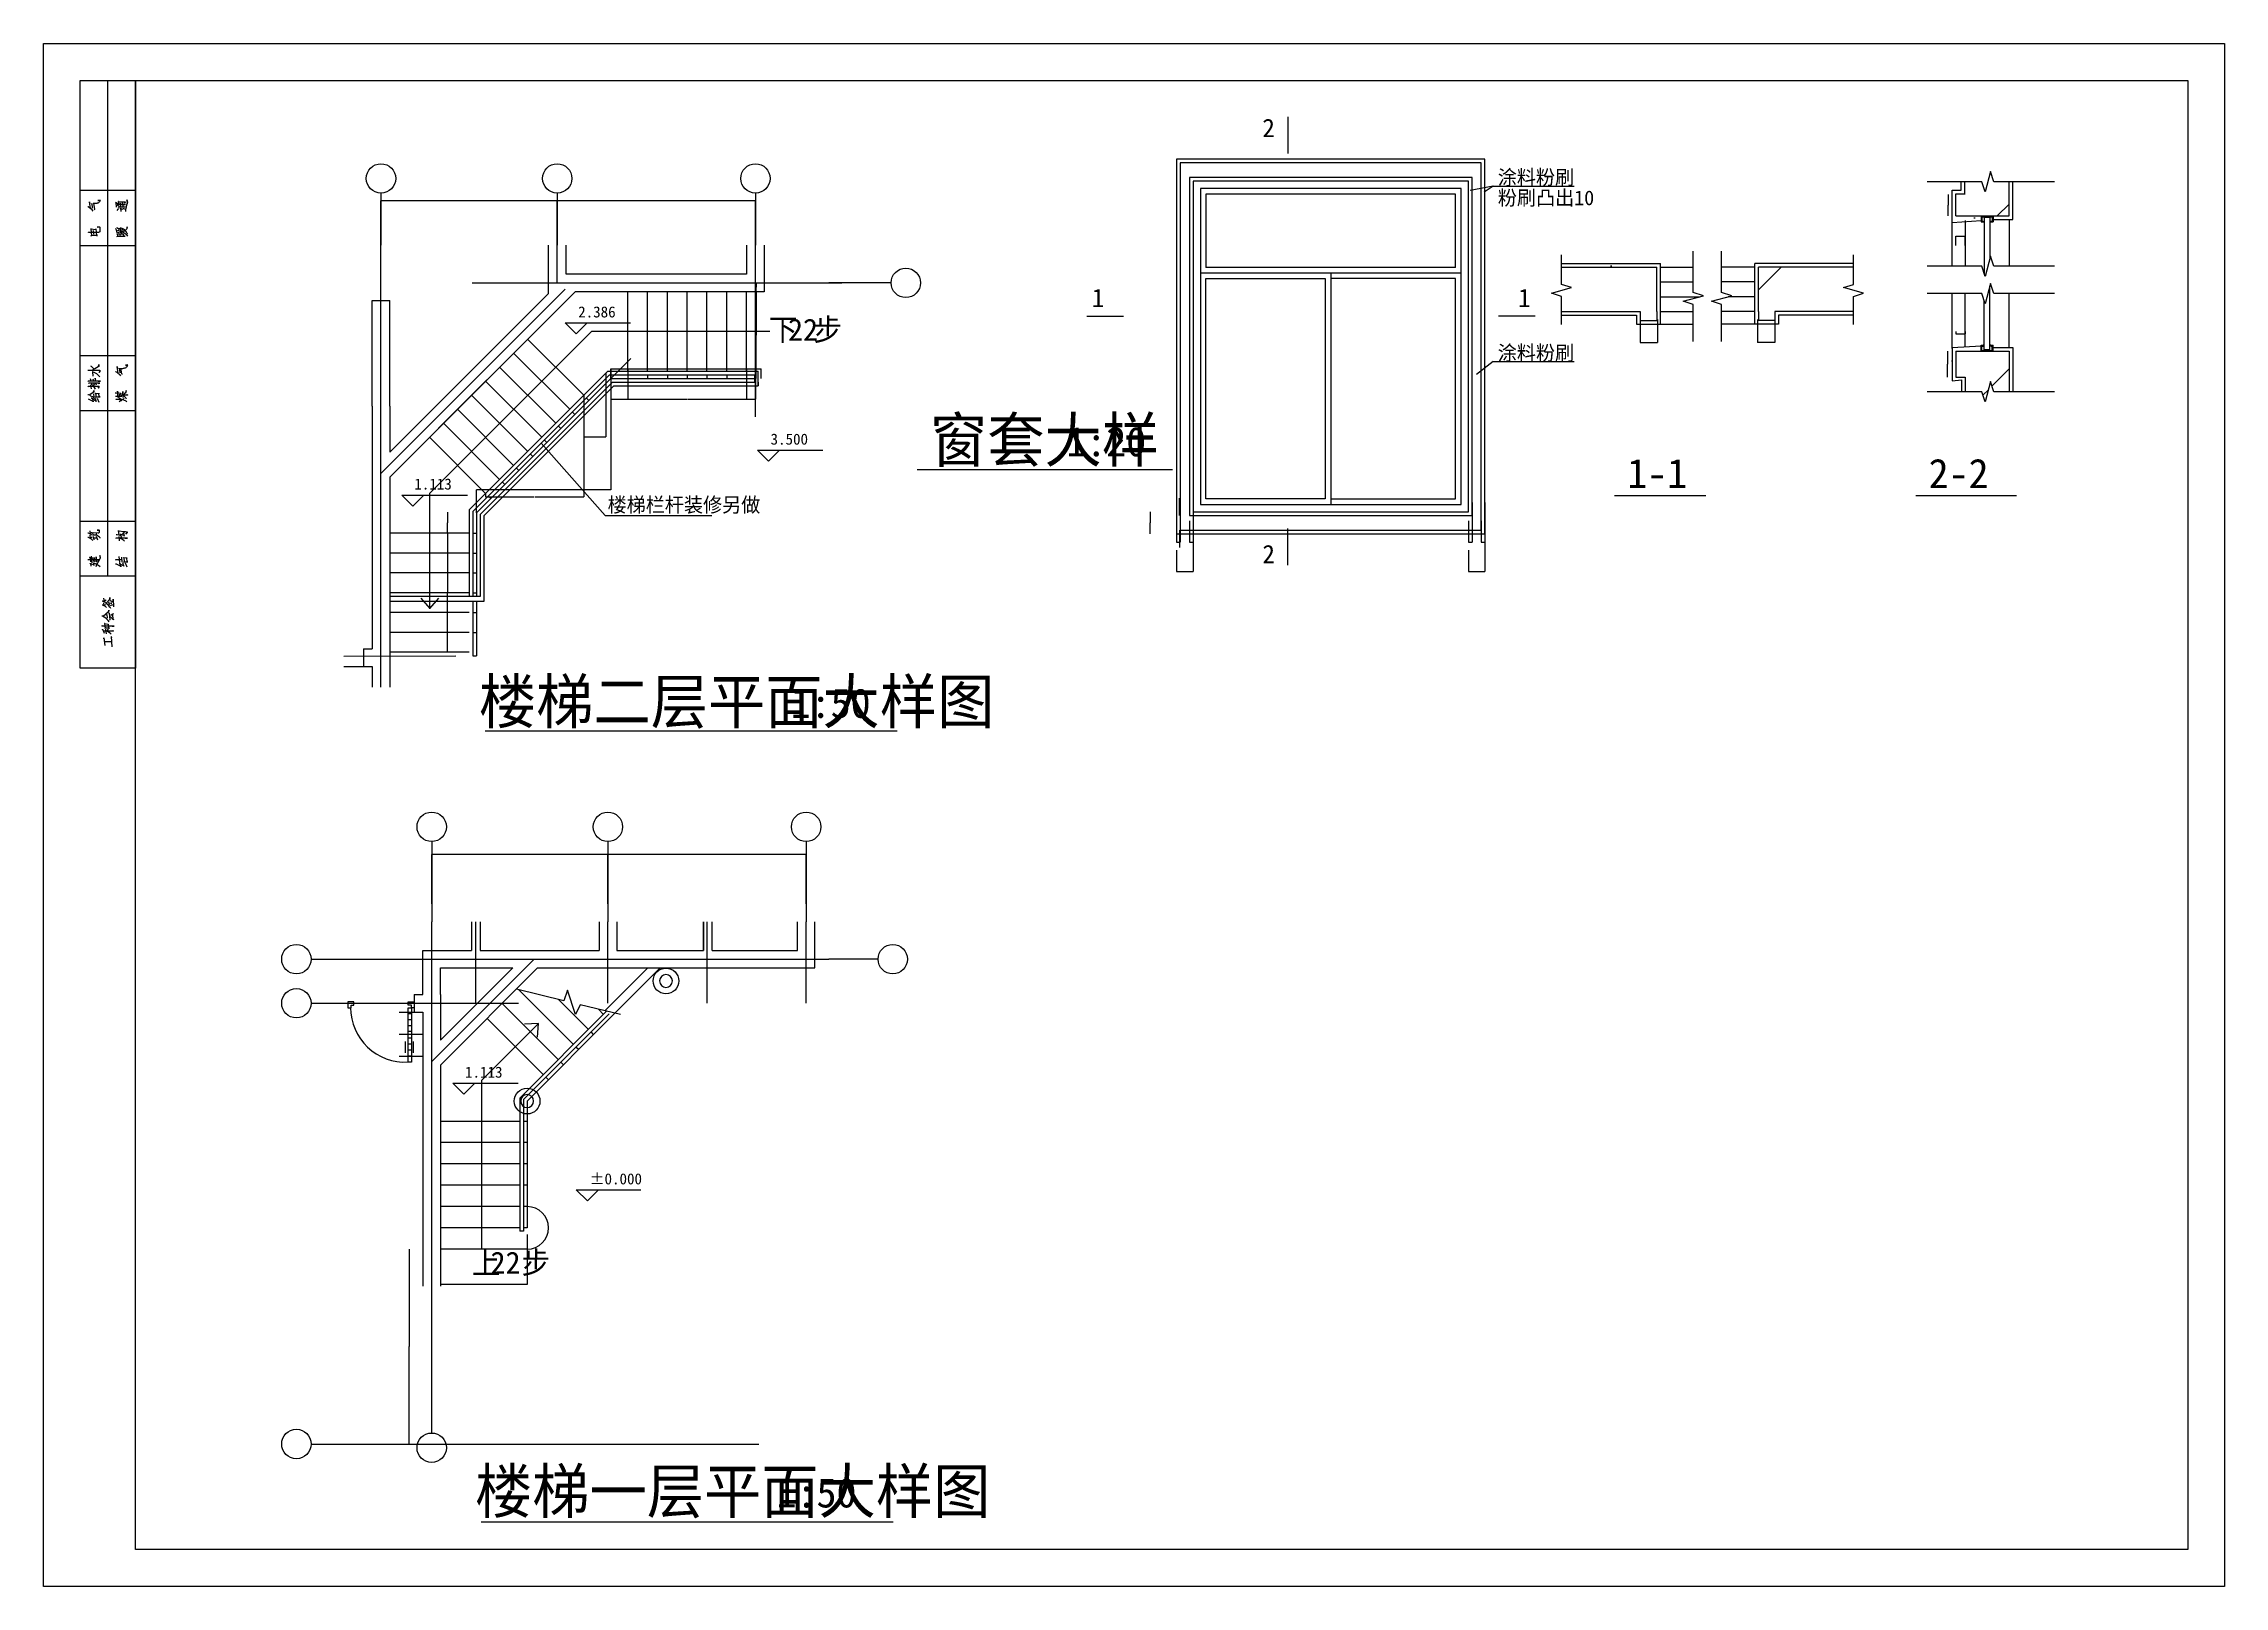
# Model space of a CAD drawing. Header units: metres. Extents: x -856099 to -826399, y -28699 to -7699.
import ezdxf

# ---------------------------------------------------------------- set-up
doc = ezdxf.new("R2010")
doc.units = ezdxf.units.M
for name, color, linetype in [('AXIS', 3, 'Continuous'), ('B', 2, 'Continuous'), ('COLUMN', 7, 'Continuous'), ('DIM', 3, 'Continuous'), ('DOTE', 1, 'Continuous'), ('PUB_DIM', 3, 'Continuous'), ('STAIR', 2, 'Continuous'), ('TEXT', 7, 'Continuous'), ('WALL', 255, 'Continuous'), ('WINDOW', 2, 'Continuous'), ('材质HATCH', 9, 'Continuous'), ('立面', 7, 'Continuous'), ('门窗', 4, 'Continuous')]:
    doc.layers.add(name, color=color, linetype=linetype)
doc.dimstyles.get("Standard").update_dxf_attribs({"dimtxt": 2.5, "dimasz": 2.5, "dimexe": 1.25, "dimexo": 0.625, "dimtad": 1, "dimcen": 2.5, "dimazin": 3, "dimtfac": 1, "dimtmove": 0, "dimatfit": 3})

# ---------------------------------------------------------------- blocks, each defined once
blk = doc.blocks.new('M_A24LXR')
for p, q in [((-0.49, 0.75), (-0.49, 0.58)), ((-0.46, 0.07), (-0.46, 0.89)), ((-0.46, 0.89), (-0.41, 0.89)), ((-0.46, 0.8), (-0.41, 0.8)), ((-0.46, 0.71), (-0.41, 0.71)), ((-0.41, 0.89), (-0.41, 0.07)), ((-0.37, 0.75), (-0.37, 0.58)), ((-0.46, 0.62), (-0.41, 0.62)), ((-0.46, 0.53), (-0.41, 0.53)), ((-0.46, 0.43), (-0.41, 0.43)), ((-0.46, 0.34), (-0.41, 0.34)), ((-0.5, 0.07), (-0.46, 0.07)), ((-0.5, -0.02), (-0.5, 0.07)), ((-0.46, 0.25), (-0.41, 0.25)), ((-0.46, 0.16), (-0.41, 0.16)), ((-0.41, 0.07), (-0.46, 0.07)), ((-0.46, 0.07), (-0.46, 0.03)), ((-0.46, 0.03), (-0.41, 0.03)), ((-0.41, 0.03), (-0.41, -0.02)), ((0.45, 0.03), (0.41, 0.03)), ((0.41, 0.03), (0.41, -0.02)), ((0.5, 0.07), (0.45, 0.07)), ((0.45, 0.07), (0.45, 0.03)), ((0.5, -0.02), (0.5, 0.07)), ((-0.5, -0.02), (-0.5, -0.02)), ((-0.41, -0.02), (-0.5, -0.02)), ((0.41, -0.02), (0.5, -0.02)), ((0.5, -0.02), (0.5, -0.02))]:
    blk.add_line(p, q)
blk.add_arc((-0.36, 0.07), 0.82, 359.91, 93.18)
blk = doc.blocks.new('_AXISO')
blk.add_circle((0, 0), 0.5)
blk = doc.blocks.new('_YZH')
blk.add_lwpolyline([(-0.25, 0, 1), (0.25, 0, 1)], format="xyb", close=True)
blk = doc.blocks.new('A_SIGN')
for p, q in [((-135, 0), (-135, 15)), ((-120, 15), (-120, 0)), ((-90, 0), (-90, 15)), ((-75, 0), (-75, 15)), ((-45, 15), (-45, 0)), ((-30, 0), (-30, 15)), ((-135, 7.5), (0, 7.5))]:
    blk.add_line(p, q)
blk.add_lwpolyline([(0, 0), (-160, 0), (-160, 15), (0, 15)], close=True)
for points in [[(-132.5, 9.62), (-132.37, 9.73), (-132.17, 9.93), (-131.95, 10.2), (-131.81, 10.42), (-131.68, 10.67), (-131.57, 11.06), (-131.46, 11.5), (-131.4, 11.44), (-132.01, 11.3), (-131.95, 11.25), (-131.65, 12.08), (-131.59, 12.3), (-131.48, 12.24), (-132.23, 12.16)], [(-131.32, 11.77), (-129.5, 11.97)], [(-130.99, 11.36), (-130, 11.47), (-130.08, 11.44), (-129.91, 12.46), (-129.8, 12.35), (-131.07, 12.19)], [(-130.55, 10.42), (-130.6, 10.17), (-130.55, 9.98), (-130.52, 12.76), (-130.55, 12.96)], [(-125.26, 11.58), (-125.15, 11.72), (-124.98, 11.88), (-124.81, 12.13), (-124.43, 12.79), (-124.43, 12.93)], [(-124.7, 12.27), (-123.82, 12.35)], [(-124.48, 12.27), (-124.37, 11.99), (-124.35, 11.91), (-124.35, 11.74)], [(-123.85, 11.86), (-123.71, 12.08), (-123.49, 12.41), (-123.3, 12.79), (-123.27, 12.93)], [(-123.55, 12.27), (-122.61, 12.35)], [(-123.27, 12.27), (-123.11, 11.97), (-123.08, 11.83)], [(-86.71, 11.65), (-87.5, 11.51), (-87.45, 11.54), (-87.12, 12.09), (-86.84, 12.59), (-86.79, 12.78)], [(-86.48, 10.96), (-87.45, 10.71), (-87.37, 10.77), (-87.09, 11.1), (-86.93, 11.35), (-86.54, 11.95), (-86.51, 12.03)], [(-86.65, 11.12), (-86.37, 11.43), (-86.18, 11.7), (-85.93, 12.12), (-85.74, 12.45), (-85.63, 12.78), (-85.63, 12.92)], [(-85, 11.54), (-84.86, 11.4), (-84.45, 11.32), (-84.89, 11.35), (-85.69, 12.61)], [(-83.98, 11.92), (-82.9, 12.12)], [(-83.37, 9.88), (-83.84, 10.13), (-83.4, 9.83), (-83.37, 9.88), (-83.34, 10.13), (-83.34, 12.89), (-83.29, 12.81), (-83.4, 12.97)], [(-82.96, 11.81), (-82.46, 11.92)], [(-82.46, 10.16), (-82.49, 9.94), (-82.46, 9.69), (-82.46, 12.72), (-82.43, 12.67), (-82.54, 12.81)], [(-81.88, 10.11), (-81.91, 9.83), (-81.88, 9.55), (-81.91, 12.89), (-81.85, 12.83), (-81.96, 12.97)], [(-81.85, 12.06), (-81.3, 12.2)], [(-79.04, 9.61), (-79.54, 9.97), (-79.04, 9.53), (-79.02, 9.66), (-78.99, 9.91), (-78.96, 12.72), (-79.02, 12.97)], [(-78.63, 11.26), (-77.89, 11.92), (-77.8, 12.12)], [(-42.3, 11.88), (-40.4, 12.08), (-40.42, 12.16), (-40.64, 10.81), (-40.45, 10.81), (-42.22, 10.64), (-42.19, 10.34), (-42.22, 10.95), (-42.22, 11), (-42.24, 11.61), (-42.3, 11.99), (-42.38, 12.19)], [(-39.98, 9.79), (-40.01, 10.42), (-39.9, 9.76), (-39.96, 9.73), (-40.07, 9.71), (-40.75, 9.65), (-41.06, 9.68), (-41.2, 9.73), (-41.31, 9.87), (-41.39, 10.01), (-41.42, 10.28), (-41.42, 10.81), (-41.39, 12.1), (-41.39, 12.76), (-41.33, 12.74), (-41.44, 12.85)], [(-35.6, 11.5), (-35.27, 11.77), (-35.02, 12.08), (-34.66, 12.52), (-34.47, 12.82), (-34.47, 12.96)], [(-34.86, 12.21), (-33.04, 12.46), (-33.2, 12.49), (-33.48, 12.38)], [(-33.73, 11.88), (-33.62, 11.94), (-33.51, 11.91), (-34.72, 11.74), (-34.75, 11.72), (-34.8, 11.74)], [(-154.18, 6.3), (-151.43, 6.52), (-151.51, 6.58), (-151.76, 6.49)], [(-152.06, 8.56), (-151.9, 8.62), (-151.79, 8.59), (-153.88, 8.34)], [(-152.83, 8.37), (-152.78, 8.15), (-152.81, 6.41)], [(-150.8, 6.58), (-150.63, 6.74), (-150.41, 7.02), (-150.13, 7.4), (-149.86, 7.95)], [(-150.66, 7.9), (-149.39, 8.09)], [(-149.61, 8.86), (-149.47, 8.97), (-149.42, 8.95), (-149.86, 8.75), (-149.89, 8.75), (-150.19, 8.62), (-150.46, 8.53)], [(-149.86, 8.73), (-149.89, 6), (-149.91, 6.16), (-149.89, 6.33)], [(-149.86, 7.73), (-149.5, 7.46), (-149.42, 7.38)], [(-149.14, 8.17), (-147.85, 8.31), (-147.9, 8.39), (-148.04, 7.38), (-149.11, 7.29), (-149.14, 7.13), (-149.14, 7.07), (-149.11, 7.35), (-149.14, 7.62), (-149.14, 8.17), (-149.2, 8.42)], [(-148.56, 6.3), (-148.62, 5.94), (-148.56, 5.8), (-148.56, 9.08), (-148.48, 9.03), (-148.62, 9.19)], [(-147.38, 7.13), (-147.05, 7.43), (-146.72, 7.76), (-146.44, 8.06), (-146.11, 8.53), (-145.86, 8.97), (-145.83, 9.11)], [(-145.17, 7.15), (-145.06, 7.18), (-144.95, 7.15), (-146.85, 6.99), (-146.96, 7.02)], [(-146.05, 6.93), (-146.08, 6.82), (-146.5, 6.3), (-146.74, 6), (-146.83, 5.97), (-145.31, 6.22), (-145.7, 6.69)], [(-145.7, 7.71), (-145.56, 7.76), (-145.45, 7.76), (-146.33, 7.65), (-146.39, 7.65), (-146.41, 7.65)], [(-144.84, 7.49), (-144.68, 7.35), (-144.24, 7.26), (-144.65, 7.29), (-144.68, 7.29), (-145.94, 8.78)], [(-145.31, 6.22), (-145.2, 6.08), (-145.12, 5.91)], [(-143.8, 6.66), (-143.6, 6.8), (-143.41, 6.93), (-143.02, 7.24), (-142.8, 7.49), (-142.78, 7.54), (-142.33, 8.04), (-142.31, 8.17)], [(-143.49, 7.87), (-143.27, 8.15), (-143.08, 8.48), (-142.86, 8.89), (-142.83, 9.08)], [(-141.65, 6.05), (-141.34, 6.08), (-141.2, 6.08), (-143.3, 5.94)], [(-143.05, 8.53), (-142.25, 8.62)], [(-142.94, 6.8), (-142.8, 6.44), (-142.8, 6.27), (-142.83, 6.49)], [(-142.86, 8.5), (-142.67, 8.09)], [(-141.95, 7.29), (-142.83, 7.18)], [(-142.36, 6.69), (-142.36, 6.38), (-142.31, 6.6), (-142.42, 7.02)], [(-142.36, 7.98), (-141.26, 6.93), (-140.82, 6.93), (-141.26, 6.96), (-141.48, 7.15)], [(-142.11, 8.17), (-141.78, 8.95), (-141.81, 9.08)], [(-142.06, 6.02), (-141.73, 6.8), (-141.73, 6.99)], [(-141.98, 8.45), (-140.98, 8.59)], [(-141.67, 8.42), (-141.43, 7.98)], [(-132.34, 10.7), (-132.06, 10.59), (-131.84, 10.5), (-131.51, 10.34), (-131.18, 10.15), (-130.74, 9.9), (-130.38, 9.73), (-130.33, 9.71), (-130.02, 9.54), (-129.33, 9.68), (-129.36, 9.68), (-130, 9.6), (-130.3, 9.68)], [(-129.83, 10.67), (-129.75, 10.73), (-129.67, 10.7), (-131.21, 10.59)], [(-131.07, 10.95), (-129.94, 11.08)], [(-124.1, 10.7), (-125.12, 10.31)], [(-124.18, 11.52), (-125.06, 11.36)], [(-124.59, 9.57), (-124.51, 9.62), (-124.37, 9.79), (-124.18, 10.01), (-124.04, 10.2), (-123.93, 10.42), (-123.85, 10.75), (-123.8, 11.08), (-123.82, 11.44), (-123.85, 11.69)], [(-124.57, 11.41), (-124.57, 10.5)], [(-123.8, 11.47), (-123.05, 11.58), (-123.13, 11.63), (-123.13, 11.47), (-123.16, 10.15), (-123.16, 9.95), (-123.11, 9.84), (-123.02, 9.79), (-122.91, 9.79), (-122.56, 9.82), (-122.5, 9.84), (-122.5, 10.39), (-122.56, 9.84)], [(-123.41, 10.5), (-123.46, 10.62), (-123.8, 10.89)], [(-86.51, 10.41), (-87.64, 9.97)], [(-85.33, 11.4), (-86.21, 11.29)], [(-86.21, 10.99), (-86.18, 10.74), (-86.15, 10.19), (-86.13, 9.61), (-86.15, 9.91), (-85.19, 9.97), (-85.33, 9.97), (-85.22, 10.93), (-85.13, 10.82), (-86.18, 10.74)], [(-84.03, 10.88), (-82.93, 11.57)], [(-83.01, 10.63), (-82.49, 10.77)], [(-82.54, 11.35), (-82.96, 11.24)], [(-81.28, 11.57), (-81.88, 11.43)], [(-81.85, 10.77), (-81.06, 10.93), (-81.17, 10.96), (-81.36, 10.88)], [(-80.5, 11.46), (-79.35, 11.59), (-79.26, 11.62), (-79.32, 11.7), (-79.46, 11.32), (-79.65, 10.93), (-79.84, 10.6), (-80.06, 10.33), (-80.31, 10.05), (-80.56, 9.83), (-80.7, 9.72)], [(-77.89, 10.08), (-77.36, 9.99), (-77.89, 9.99), (-78, 10.16), (-78.27, 10.63), (-78.52, 11.07), (-78.74, 11.46), (-78.96, 11.79)], [(-77.86, 10.05), (-78.11, 10.33)], [(-41.91, 11.33), (-40.86, 11.44)], [(-32.68, 9.62), (-32.68, 10.26), (-32.62, 9.54), (-32.74, 9.62), (-32.9, 9.68), (-33.07, 9.79), (-33.18, 9.93), (-33.31, 10.06), (-33.4, 10.2), (-33.45, 10.37), (-33.51, 10.53), (-33.53, 10.73), (-33.56, 10.97), (-33.56, 11.39), (-33.56, 11.52), (-33.48, 11.44), (-35.08, 11.17), (-35.16, 11.14), (-35.22, 11.19)], [(-131.31, 2.8), (-132.44, 2.33)], [(-131.64, 5.39), (-131.66, 5.2), (-131.91, 4.67), (-132.3, 4.01), (-132.41, 3.96), (-131.64, 4.07), (-131.55, 4.29), (-131.55, 4.42), (-131.58, 4.2), (-132.08, 3.29), (-132.13, 3.18), (-132.27, 3.13), (-131.39, 3.38)], [(-131.25, 4.26), (-131.22, 4.26), (-129.65, 4.42)], [(-131.17, 3.6), (-129.84, 3.74)], [(-131.11, 3.27), (-131.08, 3.05), (-131.06, 2.19), (-131.06, 2.03), (-131.11, 2.22), (-129.98, 2.33), (-130.06, 2.3), (-129.98, 3.27), (-130.01, 3.16), (-129.9, 3.18), (-131.06, 3.05)], [(-130.56, 3.68), (-130.53, 4.53), (-130.53, 5.36), (-130.59, 5.47)], [(-125.49, 2.94), (-125.3, 3.16), (-125.13, 3.4), (-124.94, 3.74), (-124.66, 4.23)], [(-125.32, 4.31), (-124.14, 4.45)], [(-124.64, 2.77), (-124.66, 2.36), (-124.64, 2.11), (-124.66, 5.28), (-124.69, 5.42)], [(-124.61, 4.04), (-124.31, 3.76)], [(-124.19, 3.63), (-124.08, 3.85), (-123.95, 4.15), (-123.84, 4.45), (-123.73, 4.95), (-123.7, 5.2)], [(-123.26, 3.24), (-124.08, 3.02), (-124, 3.05), (-123.86, 3.32), (-123.59, 3.87), (-123.56, 4.04)], [(-123.84, 4.42), (-123.7, 4.4), (-122.57, 4.56), (-122.65, 4.64), (-122.68, 4.45), (-122.68, 4.4), (-122.79, 3.21), (-122.79, 3.16), (-122.84, 2.8), (-122.93, 2.47), (-123.01, 2.25), (-123.07, 2.11), (-123.53, 2.58), (-123.04, 2.16), (-122.98, 2.33)], [(-123.18, 2.99), (-123.18, 3.16), (-123.42, 3.49)], [(-87.53, 2.33), (-87.37, 2.55), (-87.23, 2.74), (-87.12, 2.94), (-87.04, 3.13), (-86.98, 3.35), (-86.93, 3.57), (-86.9, 3.82), (-86.87, 4.12), (-86.84, 4.45), (-86.84, 5.25), (-86.82, 5.2), (-86.9, 5.36)], [(-87.39, 4.45), (-87.17, 4.07), (-87.17, 3.96), (-87.17, 3.82), (-87.2, 4.09)], [(-86.93, 3.43), (-86.65, 3.27), (-86.57, 3.16), (-86.51, 3.02)], [(-86.9, 3.85), (-86.51, 4.29), (-86.46, 4.48)], [(-86.82, 2.41), (-86.62, 2.5), (-86.46, 2.63), (-86.24, 2.77), (-86.04, 2.96), (-85.74, 3.32)], [(-86.35, 4.67), (-84.64, 4.87), (-84.72, 4.87), (-84.97, 4.81)], [(-86.35, 3.29), (-84.69, 3.46), (-84.8, 3.46), (-85.05, 3.4)], [(-85.96, 5.39), (-85.93, 5.25), (-85.93, 4.48), (-85.93, 3.74), (-85.96, 3.87), (-85.19, 3.96), (-85.27, 3.93), (-85.13, 5.31), (-85.16, 5.47)], [(-85.93, 4.29), (-85.41, 4.37)], [(-85.63, 3.74), (-85.6, 3.68), (-85.63, 2.03), (-85.66, 2.22), (-85.63, 2.5)], [(-85.49, 3.35), (-84.89, 2.55), (-84.45, 2.5), (-84.89, 2.58), (-85.02, 2.69)], [(-80.45, 3.98), (-80.12, 4.26), (-79.87, 4.56), (-79.51, 5), (-79.32, 5.31), (-79.32, 5.44)], [(-80.06, 3.68), (-80.01, 3.63), (-79.93, 3.65), (-78.33, 3.93), (-78.41, 4.01), (-78.41, 3.87), (-78.41, 3.46), (-78.38, 3.21), (-78.35, 3.02), (-78.3, 2.85), (-78.24, 2.69), (-78.16, 2.55), (-78.02, 2.41), (-77.91, 2.28), (-77.75, 2.16), (-77.58, 2.11), (-77.47, 2.03), (-77.53, 2.74), (-77.53, 2.11)], [(-79.71, 4.7), (-77.89, 4.95), (-78.05, 4.98), (-78.33, 4.87)], [(-78.58, 4.37), (-78.46, 4.42), (-78.35, 4.4), (-79.57, 4.23), (-79.59, 4.2), (-79.65, 4.23)], [(-42.48, 5.09), (-42.42, 4.84), (-42.39, 3.21), (-42.42, 2.8), (-42.42, 3.18), (-42.06, 3.24), (-41.93, 3.13), (-41.9, 3.46), (-41.84, 5.06), (-41.79, 4.98), (-42.42, 4.87)], [(-42.39, 4.07), (-42.06, 4.12)], [(-41.04, 4.18), (-41.02, 4.07), (-41.18, 3.63), (-41.32, 3.35), (-41.48, 3.1), (-41.71, 2.83), (-41.93, 2.55), (-42.15, 2.36), (-42.37, 2.16)], [(-41.9, 2.14), (-41.76, 2.19), (-41.57, 2.3), (-41.32, 2.44), (-41.07, 2.61), (-40.85, 2.83), (-40.71, 2.99), (-40.55, 3.21), (-40.33, 3.57), (-40.3, 3.52), (-41.13, 3.38), (-41.24, 3.43)], [(-41.71, 3.71), (-40.02, 3.96), (-40.11, 3.98), (-40.3, 3.93)], [(-40.47, 4.31), (-40.3, 4.4), (-40.22, 4.37), (-41.54, 4.18)], [(-41.51, 4.98), (-41.18, 5.03), (-40.74, 5.14), (-40.41, 5.31), (-40.33, 5.39)], [(-41.48, 4.78), (-41.35, 4.56), (-41.32, 4.4)], [(-41.18, 3.18), (-41.13, 3.18), (-40.33, 2.28), (-39.83, 2.25), (-40.3, 2.3), (-40.47, 2.41)], [(-40.91, 4.51), (-40.91, 4.62), (-40.91, 4.7), (-40.99, 4.95)], [(-40.49, 4.51), (-40.22, 4.92), (-40.19, 5.03)], [(-33.47, 2.22), (-33.16, 2.16), (-32.53, 2.3), (-33.16, 2.11), (-33.52, 2.25), (-33.99, 2.39), (-34.51, 2.55), (-34.87, 2.61), (-35.23, 2.69), (-35.48, 2.72), (-35.7, 2.69)], [(-35.12, 2.69), (-35.06, 2.85), (-34.98, 3.13), (-35.01, 3.32), (-35.09, 3.49), (-35.12, 3.63), (-35.09, 3.74), (-34.95, 3.98), (-34.87, 4.15), (-34.79, 4.09), (-35.67, 3.93)], [(-35.01, 4.56), (-35.09, 4.76), (-35.39, 5.09)], [(-34.51, 4.7), (-34.43, 4.4), (-34.43, 3.16), (-34.43, 2.8), (-34.49, 2.99), (-34.43, 3.27)], [(-33.66, 4.59), (-33.71, 4.7), (-34.07, 4.95), (-33.74, 4.73), (-33.24, 5.39), (-33.22, 5.33), (-34.49, 5.2)], [(-34.43, 4.42), (-33.93, 4.48), (-33.44, 4.53), (-32.97, 4.56), (-33.02, 4.67), (-33.05, 3.82), (-33.08, 3.29), (-33.11, 2.85), (-33.13, 2.66), (-33.47, 2.99)], [(-34.21, 3.93), (-33.33, 4.07)], [(-33.27, 3.6), (-34.21, 3.43)], [(-33.77, 3.24), (-33.82, 2.91), (-33.77, 2.72), (-33.77, 3.07), (-33.77, 3.1), (-33.8, 3.76), (-33.8, 4.45)]]:
    blk.add_lwpolyline(points)
blk = doc.blocks.new('*D1')
for p, q in [((-848372.15, -12140.64), (-848372.15, -12538.04)), ((-848144.06, -12140.64), (-848144.06, -12538.04)), ((-848371.9, -12538.04), (-848259.605, -12538.04)), ((-848256.605, -12538.04), (-848144.31, -12538.04))]:
    blk.add_line(p, q)
at = {"layer": 'Defpoints'}
for p in [(-848372.15, -12140.64), (-848144.06, -12140.64), (-848372.15, -12538.04)]:
    blk.add_point(p, dxfattribs=at)
at = {"layer": 'PUB_DIM', "insert": (-848258.105, -12538.04), "char_height": 1, "attachment_point": 5}
blk.add_mtext('220', dxfattribs=at)
blk = doc.blocks.new('*D2')
for p, q in [((-848144.06, -12140.64), (-848144.06, -12538.04)), ((-846524.06, -12140.64), (-846524.06, -12538.04)), ((-848143.81, -12538.04), (-847339.06, -12538.04)), ((-847329.06, -12538.04), (-846524.31, -12538.04))]:
    blk.add_line(p, q)
at = {"layer": 'Defpoints'}
for p in [(-848144.06, -12140.64), (-846524.06, -12140.64), (-848144.06, -12538.04)]:
    blk.add_point(p, dxfattribs=at)
at = {"layer": 'PUB_DIM', "insert": (-847334.06, -12538.04), "char_height": 1, "attachment_point": 5}
blk.add_mtext('6X270=1620', dxfattribs=at)
blk = doc.blocks.new('*D3')
for p, q in [((-846524.06, -12140.64), (-846524.06, -12538.04)), ((-846404.06, -12140.64), (-846404.06, -12538.04)), ((-846523.81, -12538.04), (-846465.56, -12538.04)), ((-846462.56, -12538.04), (-846404.31, -12538.04))]:
    blk.add_line(p, q)
at = {"layer": 'Defpoints'}
for p in [(-846524.06, -12140.64), (-846404.06, -12140.64), (-846524.06, -12538.04)]:
    blk.add_point(p, dxfattribs=at)
at = {"layer": 'PUB_DIM', "insert": (-846464.06, -12538.04), "char_height": 1, "attachment_point": 5}
blk.add_mtext('120', dxfattribs=at)
blk = doc.blocks.new('*D4')
for p, q in [((-846394.25, -11075.3), (-846394.25, -11665.3)), ((-846394.5, -11665.3), (-846394.75, -11665.3)), ((-846394.25, -12255.3), (-846394.25, -11665.3)), ((-846394.25, -11665.3), (-846394.25, -11665.3)), ((-846394, -11665.3), (-846393.75, -11665.3))]:
    blk.add_line(p, q)
at = {"layer": 'Defpoints'}
for p in [(-846394.25, -11075.3), (-846394.25, -11665.3), (-846394.25, -12255.3)]:
    blk.add_point(p, dxfattribs=at)
at = {"layer": 'PUB_DIM', "insert": (-846394.25, -11664.175), "char_height": 1, "attachment_point": 5}
blk.add_mtext('1200', dxfattribs=at)
blk = doc.blocks.new('*D5')
for p, q in [((-848742.8, -12484.53), (-848742.8, -13867.2)), ((-850079.23, -13820.96), (-850079.23, -13867.2)), ((-850078.98, -13867.2), (-849416.015, -13867.2)), ((-849406.015, -13867.2), (-848743.05, -13867.2))]:
    blk.add_line(p, q)
at = {"layer": 'Defpoints'}
for p in [(-848742.8, -12484.53), (-850079.23, -13820.96), (-850079.23, -13867.2)]:
    blk.add_point(p, dxfattribs=at)
at = {"layer": 'PUB_DIM', "insert": (-849411.015, -13867.2), "char_height": 1, "attachment_point": 5}
blk.add_mtext('7X270=1890', dxfattribs=at)
blk = doc.blocks.new('*D6')
for p, q in [((-848442.86, -12184.59), (-848442.86, -13049.02)), ((-848742.8, -12484.53), (-848742.8, -13049.02)), ((-848742.55, -13049.02), (-848594.33, -13049.02)), ((-848591.33, -13049.02), (-848443.11, -13049.02))]:
    blk.add_line(p, q)
at = {"layer": 'Defpoints'}
for p in [(-848442.86, -12184.59), (-848742.8, -12484.53), (-848742.8, -13049.02)]:
    blk.add_point(p, dxfattribs=at)
at = {"layer": 'PUB_DIM', "insert": (-848592.83, -13049.02), "char_height": 1, "attachment_point": 5}
blk.add_mtext('420', dxfattribs=at)
blk = doc.blocks.new('*D7')
for p, q in [((-850597.82, -14363.2), (-850597.82, -15173.2)), ((-850598.07, -15173.2), (-850598.32, -15173.2)), ((-850597.82, -15983.2), (-850597.82, -15173.2)), ((-850597.82, -15173.2), (-850597.82, -15173.2)), ((-850597.57, -15173.2), (-850597.32, -15173.2))]:
    blk.add_line(p, q)
at = {"layer": 'Defpoints'}
for p in [(-850597.82, -14363.2), (-850597.82, -15173.2), (-850597.82, -15983.2)]:
    blk.add_point(p, dxfattribs=at)
at = {"layer": 'PUB_DIM', "insert": (-850597.82, -15172.075), "char_height": 1, "attachment_point": 5}
blk.add_mtext('6X270=1620', dxfattribs=at)
blk = doc.blocks.new('*D8')
for p, q in [((-848372.15, -12255.3), (-848372.15, -12124.37)), ((-848371.9, -12124.37), (-847353.495, -12124.37)), ((-847346.495, -12124.37), (-846328.09, -12124.37)), ((-846327.84, -12255.3), (-846327.84, -12124.37))]:
    blk.add_line(p, q)
at = {"layer": 'Defpoints'}
for p in [(-848372.15, -12124.37), (-848372.15, -12255.3), (-846327.84, -12255.3)]:
    blk.add_point(p, dxfattribs=at)
at = {"layer": 'PUB_DIM', "insert": (-847349.995, -12124.37), "char_height": 1, "attachment_point": 5}
blk.add_mtext('2044,31', dxfattribs=at)
blk = doc.blocks.new('*D9')
for p, q in [((-848372.15, -12255.3), (-848372.15, -13773.73)), ((-849291.605, -13773.73), (-850204.31, -13773.73)), ((-850204.06, -14087.21), (-850204.06, -13773.73)), ((-848371.9, -13773.73), (-849284.605, -13773.73))]:
    blk.add_line(p, q)
at = {"layer": 'Defpoints'}
for p in [(-848372.15, -12255.3), (-848372.15, -13773.73), (-850204.06, -14087.21)]:
    blk.add_point(p, dxfattribs=at)
at = {"layer": 'PUB_DIM', "insert": (-849288.105, -13773.73), "char_height": 1, "attachment_point": 5}
blk.add_mtext('1831,91', dxfattribs=at)
blk = doc.blocks.new('*D10')
for p, q in [((-850598.07, -14219.82), (-850598.32, -14219.82)), ((-850597.82, -14076.45), (-850597.82, -14219.82)), ((-850597.82, -14363.2), (-850597.82, -14219.82)), ((-850597.82, -14219.82), (-850597.82, -14219.82)), ((-850597.57, -14219.82), (-850597.32, -14219.82))]:
    blk.add_line(p, q)
at = {"layer": 'Defpoints'}
for p in [(-850597.82, -14076.45), (-850597.82, -14219.82), (-850597.82, -14363.2)]:
    blk.add_point(p, dxfattribs=at)
at = {"layer": 'PUB_DIM', "insert": (-850597.82, -14218.695), "char_height": 1, "attachment_point": 5}
blk.add_mtext('280', dxfattribs=at)
blk = doc.blocks.new('*D11')
for p, q in [((-846394.25, -10955.28), (-846394.25, -11015.29)), ((-846394.5, -11015.29), (-846394.75, -11015.29)), ((-846394.25, -11075.3), (-846394.25, -11015.29)), ((-846394.25, -11015.29), (-846394.25, -11015.29)), ((-846394, -11015.29), (-846393.75, -11015.29))]:
    blk.add_line(p, q)
at = {"layer": 'Defpoints'}
for p in [(-846394.25, -10955.28), (-846394.25, -11015.29), (-846394.25, -11075.3)]:
    blk.add_point(p, dxfattribs=at)
at = {"layer": 'PUB_DIM', "insert": (-846394.25, -11014.165), "char_height": 1, "attachment_point": 5}
blk.add_mtext('120', dxfattribs=at)
blk = doc.blocks.new('*D12')
for p, q in [((-851118.04, -24109.05), (-851118.04, -25435.09)), ((-851118.29, -25435.09), (-851118.54, -25435.09)), ((-851118.04, -26761.13), (-851118.04, -25435.09)), ((-851118.04, -25435.09), (-851118.04, -25435.09)), ((-851117.79, -25435.09), (-851117.54, -25435.09))]:
    blk.add_line(p, q)
at = {"layer": 'Defpoints'}
for p in [(-851118.04, -24109.05), (-851118.04, -25435.09), (-851118.04, -26761.13)]:
    blk.add_point(p, dxfattribs=at)
at = {"layer": 'PUB_DIM', "insert": (-851118.04, -25433.965), "char_height": 1, "attachment_point": 5}
blk.add_mtext('2650', dxfattribs=at)
blk = doc.blocks.new('*D13')
for p, q in [((-850693.41, -23907.73), (-850693.41, -24590.4)), ((-849513.41, -23907.73), (-849513.41, -24590.4)), ((-850105.41, -24590.4), (-850693.66, -24590.4)), ((-849513.16, -24590.4), (-850101.41, -24590.4))]:
    blk.add_line(p, q)
at = {"layer": 'Defpoints'}
for p in [(-850693.41, -23907.73), (-849513.41, -23907.73), (-849513.41, -24590.4)]:
    blk.add_point(p, dxfattribs=at)
at = {"layer": 'PUB_DIM', "insert": (-850103.41, -24590.4), "char_height": 1, "attachment_point": 5}
blk.add_mtext('1200', dxfattribs=at)
blk = doc.blocks.new('*D14')
for p, q in [((-847065.42, -18734.47), (-848413.67, -18734.47)), ((-848413.42, -19409.3), (-848413.42, -18734.47)), ((-845713.17, -18734.47), (-847061.42, -18734.47)), ((-845713.42, -19409.3), (-845713.42, -18734.47))]:
    blk.add_line(p, q)
at = {"layer": 'Defpoints'}
for p in [(-845713.42, -18734.47), (-848413.42, -19409.3), (-845713.42, -19409.3)]:
    blk.add_point(p, dxfattribs=at)
at = {"layer": 'PUB_DIM', "insert": (-847063.42, -18734.47), "char_height": 1, "attachment_point": 5}
blk.add_mtext('2700', dxfattribs=at)
blk = doc.blocks.new('*D15')
for p, q in [((-849615.42, -18734.47), (-850813.67, -18734.47)), ((-850813.42, -19409.3), (-850813.42, -18734.47)), ((-848413.17, -18734.47), (-849611.42, -18734.47)), ((-848413.42, -19409.3), (-848413.42, -18734.47))]:
    blk.add_line(p, q)
at = {"layer": 'Defpoints'}
for p in [(-848413.42, -18734.47), (-850813.42, -19409.3), (-848413.42, -19409.3)]:
    blk.add_point(p, dxfattribs=at)
at = {"layer": 'PUB_DIM', "insert": (-849613.42, -18734.47), "char_height": 1, "attachment_point": 5}
blk.add_mtext('2400', dxfattribs=at)
blk = doc.blocks.new('*D16')
for p, q in [((-847756.05, -9839.03), (-849104.3, -9839.03)), ((-849104.05, -10568.2), (-849104.05, -9839.03)), ((-846403.8, -9839.03), (-847752.05, -9839.03)), ((-846404.05, -10568.2), (-846404.05, -9839.03))]:
    blk.add_line(p, q)
at = {"layer": 'Defpoints'}
for p in [(-846404.05, -9839.03), (-849104.05, -10568.2), (-846404.05, -10568.2)]:
    blk.add_point(p, dxfattribs=at)
at = {"layer": 'PUB_DIM', "insert": (-847754.05, -9839.03), "char_height": 1, "attachment_point": 5}
blk.add_mtext('2700', dxfattribs=at)
blk = doc.blocks.new('*D17')
for p, q in [((-850306.05, -9839.03), (-851504.3, -9839.03)), ((-851504.05, -10568.2), (-851504.05, -9839.03)), ((-849103.8, -9839.03), (-850302.05, -9839.03)), ((-849104.05, -10568.2), (-849104.05, -9839.03))]:
    blk.add_line(p, q)
at = {"layer": 'Defpoints'}
for p in [(-849104.05, -9839.03), (-851504.05, -10568.2), (-849104.05, -10568.2)]:
    blk.add_point(p, dxfattribs=at)
at = {"layer": 'PUB_DIM', "insert": (-850304.05, -9839.03), "char_height": 1, "attachment_point": 5}
blk.add_mtext('2400', dxfattribs=at)
blk = doc.blocks.new('*D18')
for p, q in [((-830055.53, -10444.46), (-830055.53, -10318.56)), ((-830055.28, -10318.56), (-829994.03, -10318.56)), ((-829992.03, -10318.56), (-829930.78, -10318.56)), ((-829930.53, -10444.46), (-829930.53, -10318.56))]:
    blk.add_line(p, q)
at = {"layer": 'Defpoints'}
for p in [(-830055.53, -10318.56), (-830055.53, -10444.46), (-829930.53, -10444.46)]:
    blk.add_point(p, dxfattribs=at)
at = {"layer": 'PUB_DIM', "insert": (-829993.03, -10318.56), "char_height": 1, "attachment_point": 5}
blk.add_mtext('50', dxfattribs=at)
blk = doc.blocks.new('*D19')
for p, q in [((-830055.53, -11615.46), (-830055.53, -11651.19)), ((-830055.28, -11651.19), (-829994.53, -11651.19)), ((-829991.53, -11651.19), (-829930.78, -11651.19)), ((-829930.53, -11615.46), (-829930.53, -11651.19))]:
    blk.add_line(p, q)
at = {"layer": 'Defpoints'}
for p in [(-830055.53, -11615.46), (-830055.53, -11651.19), (-829930.53, -11615.46)]:
    blk.add_point(p, dxfattribs=at)
at = {"layer": 'PUB_DIM', "insert": (-829993.03, -11651.19), "char_height": 1, "attachment_point": 5}
blk.add_mtext('50 ', dxfattribs=at)
blk = doc.blocks.new('*D20')
for p, q in [((-830170.01, -12061.98), (-830170.26, -12061.98)), ((-830169.76, -11886.97), (-830169.76, -12061.98)), ((-830169.76, -12237), (-830169.76, -12061.98)), ((-830169.76, -12061.98), (-830169.76, -12061.98)), ((-830169.51, -12061.98), (-830169.26, -12061.98))]:
    blk.add_line(p, q)
at = {"layer": 'Defpoints'}
for p in [(-830169.76, -11886.97), (-830169.76, -12061.98), (-830169.76, -12237)]:
    blk.add_point(p, dxfattribs=at)
at = {"layer": 'PUB_DIM', "insert": (-830169.76, -12060.855), "char_height": 1, "attachment_point": 5}
blk.add_mtext('120', dxfattribs=at)
blk = doc.blocks.new('*D21')
for p, q in [((-841027.88, -14221.38), (-841028.13, -14221.38)), ((-841027.63, -14071.38), (-841027.63, -14221.38)), ((-841027.63, -14371.38), (-841027.63, -14221.38)), ((-841027.63, -14221.38), (-841027.63, -14221.38)), ((-841027.38, -14221.38), (-841027.13, -14221.38))]:
    blk.add_line(p, q)
at = {"layer": 'Defpoints'}
for p in [(-841027.63, -14071.38), (-841027.63, -14221.38), (-841027.63, -14371.38)]:
    blk.add_point(p, dxfattribs=at)
at = {"layer": 'PUB_DIM', "insert": (-841027.63, -14220.255), "char_height": 1, "attachment_point": 5}
blk.add_mtext('120 ', dxfattribs=at)
blk = doc.blocks.new('*D22')
for p, q in [((-840627.88, -13884.32), (-840628.13, -13884.32)), ((-840627.63, -14071.38), (-840627.63, -13884.32)), ((-840627.63, -14121.38), (-840627.63, -13884.32)), ((-840627.63, -13884.32), (-840627.63, -13884.32)), ((-840627.38, -13884.32), (-840627.13, -13884.32))]:
    blk.add_line(p, q)
at = {"layer": 'Defpoints'}
for p in [(-840627.63, -13884.32), (-840627.63, -14071.38), (-840627.63, -14121.38)]:
    blk.add_point(p, dxfattribs=at)
at = {"layer": 'PUB_DIM', "insert": (-840627.63, -13883.195), "char_height": 1, "attachment_point": 5}
blk.add_mtext('20', dxfattribs=at)
blk = doc.blocks.new('*D23')
for p, q in [((-840627.63, -14321.38), (-840627.63, -14558.36)), ((-840627.63, -14371.38), (-840627.63, -14558.36)), ((-840627.88, -14558.36), (-840628.13, -14558.36)), ((-840627.63, -14558.36), (-840627.63, -14558.36)), ((-840627.38, -14558.36), (-840627.13, -14558.36))]:
    blk.add_line(p, q)
at = {"layer": 'Defpoints'}
for p in [(-840627.63, -14321.38), (-840627.63, -14371.38), (-840627.63, -14558.36)]:
    blk.add_point(p, dxfattribs=at)
at = {"layer": 'PUB_DIM', "insert": (-840627.63, -14557.235), "char_height": 1, "attachment_point": 5}
blk.add_mtext('20', dxfattribs=at)
blk = doc.blocks.new('*D24')
for p, q in [((-840444.65, -14344.88), (-840444.65, -14885.44)), ((-840669.65, -14594.88), (-840669.65, -14885.44)), ((-840669.4, -14885.44), (-840558.15, -14885.44)), ((-840556.15, -14885.44), (-840444.9, -14885.44))]:
    blk.add_line(p, q)
at = {"layer": 'Defpoints'}
for p in [(-840444.65, -14344.88), (-840669.65, -14594.88), (-840669.65, -14885.44)]:
    blk.add_point(p, dxfattribs=at)
at = {"layer": 'PUB_DIM', "insert": (-840557.15, -14885.44), "char_height": 1, "attachment_point": 5}
blk.add_mtext('90', dxfattribs=at)
blk = doc.blocks.new('*D25')
for p, q in [((-840619.65, -13944.88), (-840619.65, -14485.44)), ((-840669.65, -14194.88), (-840669.65, -14485.44)), ((-840669.4, -14485.44), (-840645.65, -14485.44)), ((-840643.65, -14485.44), (-840619.9, -14485.44))]:
    blk.add_line(p, q)
at = {"layer": 'Defpoints'}
for p in [(-840619.65, -13944.88), (-840669.65, -14194.88), (-840669.65, -14485.44)]:
    blk.add_point(p, dxfattribs=at)
at = {"layer": 'PUB_DIM', "insert": (-840644.65, -14485.44), "char_height": 1, "attachment_point": 5}
blk.add_mtext('50', dxfattribs=at)
blk = doc.blocks.new('*D26')
for p, q in [((-840444.65, -13944.88), (-840444.65, -14485.44)), ((-840494.65, -14194.88), (-840494.65, -14485.44)), ((-840494.4, -14485.44), (-840470.65, -14485.44)), ((-840468.65, -14485.44), (-840444.9, -14485.44))]:
    blk.add_line(p, q)
at = {"layer": 'Defpoints'}
for p in [(-840444.65, -13944.88), (-840494.65, -14194.88), (-840494.65, -14485.44)]:
    blk.add_point(p, dxfattribs=at)
at = {"layer": 'PUB_DIM', "insert": (-840469.65, -14485.44), "char_height": 1, "attachment_point": 5}
blk.add_mtext('50', dxfattribs=at)
blk = doc.blocks.new('*D27')
for p, q in [((-836469.65, -14344.88), (-836469.65, -14885.44)), ((-836694.65, -14594.88), (-836694.65, -14885.44)), ((-836694.4, -14885.44), (-836583.15, -14885.44)), ((-836581.15, -14885.44), (-836469.9, -14885.44))]:
    blk.add_line(p, q)
at = {"layer": 'Defpoints'}
for p in [(-836469.65, -14344.88), (-836694.65, -14594.88), (-836694.65, -14885.44)]:
    blk.add_point(p, dxfattribs=at)
at = {"layer": 'PUB_DIM', "insert": (-836582.15, -14885.44), "char_height": 1, "attachment_point": 5}
blk.add_mtext('90', dxfattribs=at)
blk = doc.blocks.new('*D28')
for p, q in [((-836644.65, -13944.88), (-836644.65, -14485.44)), ((-836694.65, -14194.88), (-836694.65, -14485.44)), ((-836694.4, -14485.44), (-836670.65, -14485.44)), ((-836668.65, -14485.44), (-836644.9, -14485.44))]:
    blk.add_line(p, q)
at = {"layer": 'Defpoints'}
for p in [(-836644.65, -13944.88), (-836694.65, -14194.88), (-836694.65, -14485.44)]:
    blk.add_point(p, dxfattribs=at)
at = {"layer": 'PUB_DIM', "insert": (-836669.65, -14485.44), "char_height": 1, "attachment_point": 5}
blk.add_mtext('50', dxfattribs=at)
blk = doc.blocks.new('*D29')
for p, q in [((-836469.65, -13944.88), (-836469.65, -14485.44)), ((-836519.65, -14194.88), (-836519.65, -14485.44)), ((-836519.4, -14485.44), (-836495.65, -14485.44)), ((-836493.65, -14485.44), (-836469.9, -14485.44))]:
    blk.add_line(p, q)
at = {"layer": 'Defpoints'}
for p in [(-836469.65, -13944.88), (-836519.65, -14194.88), (-836519.65, -14485.44)]:
    blk.add_point(p, dxfattribs=at)
at = {"layer": 'PUB_DIM', "insert": (-836494.65, -14485.44), "char_height": 1, "attachment_point": 5}
blk.add_mtext('50', dxfattribs=at)
blk = doc.blocks.new('*D30')
for p, q in [((-834354.96, -11459.44), (-834354.96, -11768.44)), ((-834117.72, -11451.85), (-834117.72, -11768.44)), ((-834354.71, -11768.44), (-834237.34, -11768.44)), ((-834235.34, -11768.44), (-834117.97, -11768.44))]:
    blk.add_line(p, q)
at = {"layer": 'Defpoints'}
for p in [(-834354.96, -11459.44), (-834117.72, -11451.85), (-834354.96, -11768.44)]:
    blk.add_point(p, dxfattribs=at)
at = {"layer": 'PUB_DIM', "insert": (-834236.34, -11768.44), "char_height": 1, "attachment_point": 5}
blk.add_mtext('90', dxfattribs=at)
blk = doc.blocks.new('*D31')
for p, q in [((-834354.96, -11343.26), (-834354.96, -11647.9)), ((-834354.96, -11459.44), (-834354.96, -11647.9)), ((-834355.21, -11647.9), (-834355.46, -11647.9)), ((-834354.96, -11647.9), (-834354.96, -11647.9)), ((-834354.71, -11647.9), (-834354.46, -11647.9))]:
    blk.add_line(p, q)
at = {"layer": 'Defpoints'}
for p in [(-834354.96, -11343.26), (-834354.96, -11459.44), (-834354.96, -11647.9)]:
    blk.add_point(p, dxfattribs=at)
at = {"layer": 'PUB_DIM', "insert": (-834354.96, -11646.775), "char_height": 1, "attachment_point": 5}
blk.add_mtext('50', dxfattribs=at)
blk = doc.blocks.new('*D32')
for p, q in [((-832757.77, -11451.85), (-832757.77, -11768.44)), ((-832520.53, -11459.44), (-832520.53, -11768.44)), ((-832640.15, -11768.44), (-832758.02, -11768.44)), ((-832520.28, -11768.44), (-832638.15, -11768.44))]:
    blk.add_line(p, q)
at = {"layer": 'Defpoints'}
for p in [(-832757.77, -11451.85), (-832520.53, -11459.44), (-832520.53, -11768.44)]:
    blk.add_point(p, dxfattribs=at)
at = {"layer": 'PUB_DIM', "insert": (-832639.15, -11768.44), "char_height": 1, "attachment_point": 5}
blk.add_mtext('90', dxfattribs=at)
blk = doc.blocks.new('*D33')
for p, q in [((-832520.53, -11343.26), (-832520.53, -11647.9)), ((-832520.53, -11459.44), (-832520.53, -11647.9)), ((-832520.78, -11647.9), (-832521.03, -11647.9)), ((-832520.53, -11647.9), (-832520.53, -11647.9)), ((-832520.28, -11647.9), (-832520.03, -11647.9))]:
    blk.add_line(p, q)
at = {"layer": 'Defpoints'}
for p in [(-832520.53, -11343.26), (-832520.53, -11459.44), (-832520.53, -11647.9)]:
    blk.add_point(p, dxfattribs=at)
at = {"layer": 'PUB_DIM', "insert": (-832520.53, -11646.775), "char_height": 1, "attachment_point": 5}
blk.add_mtext('50', dxfattribs=at)
blk = doc.blocks.new('*D34')
for p, q in [((-830159.4, -9752.43), (-830159.4, -9898.06)), ((-830159.65, -9898.06), (-830159.9, -9898.06)), ((-830159.4, -10043.69), (-830159.4, -9898.06)), ((-830159.4, -9898.06), (-830159.4, -9898.06)), ((-830159.15, -9898.06), (-830158.9, -9898.06))]:
    blk.add_line(p, q)
at = {"layer": 'Defpoints'}
for p in [(-830159.4, -9752.43), (-830159.4, -9898.06), (-830159.4, -10043.69)]:
    blk.add_point(p, dxfattribs=at)
at = {"layer": 'PUB_DIM', "insert": (-830159.4, -9896.935), "char_height": 1, "attachment_point": 5}
blk.add_mtext('120', dxfattribs=at)

msp = doc.modelspace()

# ---------------------------------------------------------------- hatches: boundary and pattern name
h = msp.add_hatch()
h.set_pattern_fill('AR-SAND', scale=29)
h.paths.add_polyline_path([(-829713.03, -10108.08), (-829713.03, -10043.69), (-830055.53, -10043.69), (-830055.53, -9743.69), (-829931.92, -9743.69), (-829931.92, -9578.62), (-829981.92, -9578.62), (-829981.92, -9693.69), (-830105.53, -9693.69), (-830105.53, -10093.69), (-830105.52, -10133.08)])
h = msp.add_hatch()
h.set_pattern_fill('AR-SAND', scale=29)
h.paths.add_polyline_path([(-829280.53, -9578.62), (-829330.53, -9578.62), (-829330.53, -10043.69), (-829548.03, -10043.69), (-829548.03, -10093.69), (-829280.53, -10093.69)])
h = msp.add_hatch()
h.set_pattern_fill('AR-SAND', scale=29)
h.paths.add_polyline_path([(-834129.96, -10743.26), (-834129.96, -11343.26), (-834129.96, -11468.26), (-834354.96, -11468.26), (-834354.96, -11343.26), (-835426.06, -11343.26), (-835426.06, -11393.26), (-834404.96, -11393.26), (-834404.96, -11518.26), (-834079.96, -11518.26), (-834079.96, -10693.26), (-835426.06, -10693.26), (-835426.06, -10743.26)])
h = msp.add_hatch()
h.set_pattern_fill('AR-SAND', scale=29)
h.paths.add_polyline_path([(-831449.42, -10743.26), (-831449.42, -10693.26), (-832795.53, -10693.26), (-832795.53, -11518.26), (-832470.53, -11518.26), (-832470.53, -11393.26), (-831449.42, -11393.26), (-831449.42, -11343.26), (-832520.53, -11343.26), (-832520.53, -11468.26), (-832745.53, -11468.26), (-832745.53, -11343.26), (-832745.53, -10743.26)])
h = msp.add_hatch()
h.set_pattern_fill('AR-SAND', scale=29)
h.paths.add_polyline_path([(-830105.46, -11836.97), (-830105.46, -11847.56), (-830105.53, -11847.56), (-830105.53, -12287), (-829980.53, -12274.5), (-829980.53, -12437.03), (-829930.53, -12437.03), (-829930.53, -12237), (-830055.53, -12237), (-830055.53, -11886.97), (-829713.03, -11886.97), (-829713.03, -11811.97)])
h = msp.add_hatch()
h.set_pattern_fill('AR-SAND', scale=29)
h.paths.add_polyline_path([(-829330.53, -11889.95), (-829330.53, -12239.36), (-829280.53, -12239.36), (-829280.53, -11839.95), (-829548.03, -11839.95), (-829548.03, -11889.95)])
at = {"layer": 'B'}
h = msp.add_hatch(dxfattribs=at)
h.set_pattern_fill('AN33C', scale=500)
h.set_pattern_definition([(45, (0, 0), (-1122.532, 1122.532), [])])
h.paths.add_polyline_path([(-829330.53, -10043.69), (-829330.53, -9578.62), (-829539.16, -9578.62), (-829582.91, -9441.12), (-829657.91, -9716.12), (-829701.66, -9578.62), (-829931.92, -9578.62), (-829931.92, -9743.69), (-830055.53, -9743.69), (-830055.53, -10043.69)])
at = {"layer": '材质HATCH'}
h = msp.add_hatch(dxfattribs=at)
h.set_pattern_fill('ANSI31', scale=1000)
h.paths.add_polyline_path([(-829657.91, -9716.12), (-829701.66, -9578.62), (-829931.92, -9578.62), (-829931.92, -9743.69), (-830055.53, -9743.69), (-830055.53, -10043.69), (-829330.53, -10043.69), (-829330.53, -9578.62), (-829539.16, -9578.62), (-829582.91, -9441.12)])
h = msp.add_hatch(dxfattribs=at)
h.set_pattern_fill('ANSI31', scale=1000)
h.paths.add_polyline_path([(-835426.06, -10743.26), (-835426.06, -10976.46), (-835288.56, -11020.21), (-835563.56, -11095.21), (-835426.06, -11138.96), (-835426.06, -11343.26), (-834354.96, -11343.26), (-834354.96, -11468.26), (-834129.96, -11468.26), (-834129.96, -11343.26), (-834129.96, -10743.26)])
h = msp.add_hatch(dxfattribs=at)
h.set_pattern_fill('ANSI31', scale=1000)
h.paths.add_polyline_path([(-832745.53, -10743.26), (-832745.53, -11343.26), (-832745.53, -11468.26), (-832520.53, -11468.26), (-832520.53, -11343.26), (-831449.42, -11343.26), (-831449.42, -11138.96), (-831311.92, -11095.21), (-831586.92, -11020.21), (-831449.42, -10976.46), (-831449.42, -10743.26)])
h = msp.add_hatch(dxfattribs=at)
h.set_pattern_fill('ANSI31', scale=1000)
h.paths.add_polyline_path([(-830055.53, -11886.97), (-830055.53, -12237), (-829930.53, -12237), (-829930.53, -12437.03), (-829701.66, -12437.03), (-829657.91, -12574.53), (-829582.91, -12299.53), (-829539.16, -12437.03), (-829330.53, -12437.03), (-829330.53, -11886.97)])

# ---------------------------------------------------------------- linework, layer by layer
for p, q in [((-836469.65, -9271.38), (-840669.65, -9271.38)), ((-840669.65, -9271.38), (-840669.65, -14371.38)), ((-836519.65, -9321.38), (-840619.65, -9321.38)), ((-840619.65, -9321.38), (-840619.65, -14321.38)), ((-836519.65, -14321.38), (-836519.65, -9321.38)), ((-836469.65, -14371.38), (-836469.65, -9271.38)), ((-836644.65, -9521.38), (-840494.65, -9521.38)), ((-840494.65, -9521.38), (-840494.65, -14121.38)), ((-836694.65, -9571.38), (-840444.65, -9571.38)), ((-840444.65, -9571.38), (-840444.65, -14071.38)), ((-836694.65, -14071.38), (-836694.65, -9571.38)), ((-836644.65, -14121.38), (-836644.65, -9521.38)), ((-836794.65, -10821.38), (-840344.65, -10821.38)), ((-838569.65, -10821.38), (-838569.65, -13971.38)), ((-835426.06, -10693.26), (-834079.96, -10693.26)), ((-834079.96, -11518.26), (-834079.96, -10693.26)), ((-831449.42, -10693.26), (-832795.53, -10693.26)), ((-832795.53, -11518.26), (-832795.53, -10693.26)), ((-835426.06, -11393.26), (-834404.96, -11393.26)), ((-834404.96, -11393.26), (-834404.96, -11518.26)), ((-834404.96, -11518.26), (-834079.96, -11518.26)), ((-834079.96, -11518.26), (-833631.18, -11518.26)), ((-832795.53, -11518.26), (-833244.3, -11518.26)), ((-832470.53, -11518.26), (-832795.53, -11518.26)), ((-832470.53, -11393.26), (-832470.53, -11518.26)), ((-831449.42, -11393.26), (-832470.53, -11393.26)), ((-829280.53, -11836.97), (-829280.53, -12436.41)), ((-829980.53, -12274.5), (-829980.53, -12436.41)), ((-840494.65, -14121.38), (-836644.65, -14121.38)), ((-840444.65, -14071.38), (-836694.65, -14071.38)), ((-840669.65, -14371.38), (-836469.65, -14371.38)), ((-840619.65, -14321.38), (-836519.65, -14321.38))]:
    msp.add_line(p, q)
for points in [[(-856098.68, -28698.84), (-856098.68, -7698.84), (-826398.68, -7698.84), (-826398.68, -28698.84)], [(-826898.68, -28198.84), (-854848.68, -28198.84), (-854848.68, -8198.84), (-826898.68, -8198.84)]]:
    msp.add_lwpolyline(points, close=True)
for points in [[(-844201.83, -13494.95), (-840722.84, -13494.95)], [(-834705.74, -13850.95), (-833462.36, -13850.95)], [(-830601.04, -13850.95), (-829228.21, -13850.95)], [(-852010.47, -16175.28), (-851744.06, -16175.28)], [(-850086.44, -17055.31), (-844476.21, -17055.31)], [(-851258.65, -20881.13), (-851053.41, -20881.13)], [(-851258.65, -21181.13), (-850933.41, -21181.13)], [(-851258.65, -21481.13), (-850933.41, -21481.13)], [(-850139.81, -27821.79), (-844529.59, -27821.79)]]:
    msp.add_lwpolyline(points)
for centre in [(-847622.98, -20457.98), (-849513.41, -22093.07)]:
    msp.add_circle(centre, 175)
at = {"layer": 'AXIS'}
for p, q in [((-851504.06, -9733.69), (-851504.06, -10441.89)), ((-849104.06, -9733.69), (-849104.06, -10441.89)), ((-846404.06, -9733.69), (-846404.06, -10441.89)), ((-844556.46, -10955.28), (-845402.83, -10955.28)), ((-850813.41, -18560.09), (-850813.41, -19653.68)), ((-848413.41, -18560.09), (-848413.41, -19653.68)), ((-845713.41, -18560.09), (-845713.41, -19653.68)), ((-852456.34, -20161.13), (-851258.65, -20161.13)), ((-844733.94, -20161.13), (-845402.83, -20161.13)), ((-852456.34, -20761.13), (-851258.65, -20761.13)), ((-850813.41, -26611.5), (-850813.41, -24611.5)), ((-852456.34, -26761.13), (-851258.65, -26761.13))]:
    msp.add_line(p, q, dxfattribs=at)
at = {"layer": 'B'}
for p, q in [((-829582.91, -9441.12), (-829657.91, -9716.12)), ((-829539.16, -9578.62), (-829582.91, -9441.12)), ((-829701.66, -9578.62), (-830447.93, -9578.62)), ((-829657.91, -9716.12), (-829701.66, -9578.62)), ((-828710.52, -9578.62), (-829539.16, -9578.62)), ((-835426.06, -10976.46), (-835426.06, -10574.24)), ((-833631.18, -11086.71), (-833631.18, -10523.88)), ((-833246.3, -11086.71), (-833246.3, -10523.88)), ((-831449.42, -10976.46), (-831449.42, -10574.24)), ((-829582.91, -10592.59), (-829657.91, -10867.59)), ((-829539.16, -10730.09), (-829582.91, -10592.59)), ((-835288.56, -11020.21), (-835426.06, -10976.46)), ((-831586.92, -11020.21), (-831449.42, -10976.46)), ((-829701.66, -10730.09), (-830447.93, -10730.09)), ((-829657.91, -10867.59), (-829701.66, -10730.09)), ((-829582.91, -10963.99), (-829657.91, -11238.99)), ((-829539.16, -11101.49), (-829582.91, -10963.99)), ((-828710.52, -10730.09), (-829539.16, -10730.09)), ((-835563.56, -11095.21), (-835288.56, -11020.21)), ((-835426.06, -11138.96), (-835563.56, -11095.21)), ((-835426.06, -11522.91), (-835426.06, -11138.96)), ((-833768.68, -11205.46), (-833493.68, -11130.46)), ((-833631.18, -11249.21), (-833768.68, -11205.46)), ((-833493.68, -11130.46), (-833631.18, -11086.71)), ((-833631.18, -11751.66), (-833631.18, -11249.21)), ((-833383.8, -11205.46), (-833108.8, -11130.46)), ((-833246.3, -11249.21), (-833383.8, -11205.46)), ((-833108.8, -11130.46), (-833246.3, -11086.71)), ((-833246.3, -11751.66), (-833246.3, -11249.21)), ((-831311.92, -11095.21), (-831586.92, -11020.21)), ((-831449.42, -11138.96), (-831311.92, -11095.21)), ((-831449.42, -11522.91), (-831449.42, -11138.96)), ((-829701.66, -11101.49), (-830447.93, -11101.49)), ((-829657.91, -11238.99), (-829701.66, -11101.49)), ((-828710.52, -11101.49), (-829539.16, -11101.49)), ((-829701.66, -12437.03), (-830447.93, -12437.03)), ((-829657.91, -12574.53), (-829701.66, -12437.03)), ((-829582.91, -12299.53), (-829657.91, -12574.53)), ((-829539.16, -12437.03), (-829582.91, -12299.53)), ((-828710.52, -12437.03), (-829539.16, -12437.03))]:
    msp.add_line(p, q, dxfattribs=at)
at = {"layer": 'DIM'}
for p, q in [((-836357.74, -9637.88), (-836671.14, -9698.45)), ((-836357.74, -9637.88), (-836478.57, -9719.25)), ((-836357.74, -9637.88), (-835255.08, -9637.88)), ((-836357.74, -12027.69), (-836583.76, -12203.18)), ((-836357.74, -12027.69), (-835255.08, -12027.69))]:
    msp.add_line(p, q, dxfattribs=at)
at = {"layer": 'DOTE'}
for p, q in [((-851504.06, -16458.82), (-851504.06, -10441.89)), ((-849104.06, -10955.28), (-849104.06, -10441.89)), ((-846404.06, -12780.91), (-846404.06, -10441.89)), ((-850260.66, -10955.28), (-845226.82, -10955.28)), ((-851504.06, -13548.74), (-848995.48, -11040.16)), ((-852010.47, -16036.71), (-850485.07, -16031.64)), ((-850813.41, -24611.5), (-850813.41, -19653.68)), ((-850213.41, -20761.13), (-850213.41, -19653.68)), ((-848413.41, -20761.13), (-848413.41, -19653.68)), ((-847063.41, -20761.13), (-847063.41, -19653.68)), ((-845713.41, -20761.13), (-845713.41, -19653.68)), ((-851258.65, -20161.13), (-845402.83, -20161.13)), ((-850813.41, -21554.57), (-849419.98, -20161.13)), ((-851258.65, -20761.13), (-849631.03, -20761.13)), ((-851258.65, -26761.13), (-846356.35, -26761.13))]:
    msp.add_line(p, q, dxfattribs=at)
at = {"layer": 'PUB_DIM'}
for p, q in [((-848845.61, -11650.78), (-848995.61, -11500.78)), ((-848995.61, -11500.78), (-848695.61, -11500.78)), ((-848695.61, -11500.78), (-848845.61, -11650.78)), ((-848845.61, -11500.78), (-848104.71, -11500.78)), ((-848102.64, -11985.79), (-848372.15, -12255.3)), ((-846225.53, -13382.39), (-846375.53, -13232.39)), ((-846375.53, -13232.39), (-846075.53, -13232.39)), ((-846075.53, -13232.39), (-846225.53, -13382.39)), ((-846225.53, -13232.39), (-845484.63, -13232.39)), ((-851068.34, -13993.58), (-851218.34, -13843.58)), ((-851218.34, -13843.58), (-850918.34, -13843.58)), ((-850918.34, -13843.58), (-851068.34, -13993.58)), ((-851068.34, -13843.58), (-850327.44, -13843.58)), ((-850377.69, -21999.44), (-850527.69, -21849.44)), ((-850527.69, -21849.44), (-850227.69, -21849.44)), ((-850227.69, -21849.44), (-850377.69, -21999.44)), ((-850377.69, -21849.44), (-849636.79, -21849.44)), ((-848693.57, -23451.78), (-848843.57, -23301.78)), ((-848843.57, -23301.78), (-848543.57, -23301.78)), ((-848543.57, -23301.78), (-848693.57, -23451.78)), ((-848693.57, -23301.78), (-847965, -23301.78))]:
    msp.add_line(p, q, dxfattribs=at)
for points in [[(-839154.72, -8696.13), (-839154.72, -9196.13)], [(-841891.95, -11409.96), (-841391.95, -11409.96)], [(-835785.82, -11409.96), (-836285.82, -11409.96)], [(-839154.72, -14796.99), (-839154.72, -14296.99)]]:
    msp.add_lwpolyline(points, dxfattribs=at)
at = {"layer": 'STAIR'}
for p, q in [((-848144.06, -12155.3), (-848144.06, -11075.3)), ((-847874.06, -12155.3), (-847874.06, -11075.3)), ((-847604.06, -12155.3), (-847604.06, -11075.3)), ((-847334.06, -12155.3), (-847334.06, -11075.3)), ((-847064.06, -12155.3), (-847064.06, -11075.3)), ((-846794.06, -12155.3), (-846794.06, -11075.3)), ((-846524.06, -12155.3), (-846524.06, -11075.3)), ((-848637.25, -11615.3), (-850844.06, -13822.12)), ((-848742.8, -12484.53), (-849506.47, -11720.85)), ((-846206.62, -11615.3), (-848637.25, -11615.3)), ((-848413.57, -12155.3), (-850304.06, -14045.79)), ((-849124.63, -12866.37), (-849888.31, -12102.69)), ((-848933.72, -12675.45), (-849697.39, -11911.77)), ((-848413.57, -12155.3), (-846369.26, -12155.3)), ((-846369.26, -12205.3), (-846369.26, -12155.3)), ((-848392.86, -12205.3), (-850254.06, -14066.5)), ((-848372.15, -12255.3), (-850204.06, -14087.21)), ((-848351.44, -12305.3), (-850154.06, -14107.92)), ((-848330.73, -12355.3), (-850104.06, -14128.63)), ((-849315.55, -13057.29), (-850079.23, -12293.61)), ((-848392.86, -12205.3), (-846412.9, -12205.3)), ((-848372.15, -12255.3), (-846412.9, -12255.3)), ((-848351.44, -12305.3), (-846412.9, -12305.3)), ((-848330.73, -12355.3), (-846369.26, -12355.3)), ((-848144.06, -12205.3), (-848144.06, -12255.3)), ((-847874.06, -12205.3), (-847874.06, -12255.3)), ((-847604.06, -12205.3), (-847604.06, -12255.3)), ((-847334.06, -12205.3), (-847334.06, -12255.3)), ((-847064.06, -12205.3), (-847064.06, -12255.3)), ((-846794.06, -12205.3), (-846794.06, -12255.3)), ((-846524.06, -12205.3), (-846524.06, -12255.3)), ((-846412.9, -12305.3), (-846412.9, -12205.3)), ((-846369.26, -12355.3), (-846369.26, -12205.3)), ((-846369.26, -12305.3), (-846369.26, -12355.3)), ((-849697.39, -13439.12), (-850461.07, -12675.45)), ((-849506.47, -13248.2), (-850270.15, -12484.53)), ((-848863, -12746.16), (-848898.36, -12710.8)), ((-848672.09, -12555.24), (-848707.44, -12519.88)), ((-850079.23, -13820.96), (-850842.9, -13057.29)), ((-849888.31, -13630.04), (-850651.98, -12866.37)), ((-849053.92, -12937.08), (-849089.28, -12901.72)), ((-849435.76, -13318.92), (-849471.12, -13283.56)), ((-849244.84, -13128), (-849280.2, -13092.64)), ((-849626.68, -13509.83), (-849662.04, -13474.48)), ((-850844.06, -13822.12), (-850844.06, -15392.26)), ((-850008.52, -13891.67), (-850043.87, -13856.32)), ((-849817.6, -13700.75), (-849852.95, -13665.4)), ((-850304.06, -14045.79), (-850304.06, -15223.2)), ((-850254.06, -14066.5), (-850254.06, -15223.2)), ((-850204.06, -14087.21), (-850204.06, -15223.2)), ((-850154.06, -14107.92), (-850154.06, -15223.2)), ((-850104.06, -14128.63), (-850104.06, -15293.2)), ((-850304.06, -14363.2), (-851384.06, -14363.2)), ((-850254.06, -14363.2), (-850204.06, -14363.2)), ((-850304.06, -14633.2), (-851384.06, -14633.2)), ((-850254.06, -14633.2), (-850204.06, -14633.2)), ((-850304.06, -14903.2), (-851384.06, -14903.2)), ((-850254.06, -14903.2), (-850204.06, -14903.2)), ((-850304.06, -15173.2), (-851384.06, -15173.2)), ((-850154.06, -15223.2), (-851384.06, -15223.2)), ((-850104.06, -15293.2), (-851384.06, -15293.2)), ((-850304.06, -15443.2), (-851384.06, -15443.2)), ((-850254.06, -15173.2), (-850204.06, -15173.2)), ((-850254.06, -15293.2), (-850254.06, -16033.2)), ((-850254.06, -15443.2), (-850204.06, -15443.2)), ((-850204.06, -15293.2), (-850204.06, -16033.2)), ((-850304.06, -15713.2), (-851384.06, -15713.2)), ((-850254.06, -15713.2), (-850204.06, -15713.2)), ((-850304.06, -15983.2), (-851384.06, -15983.2)), ((-850254.06, -16033.2), (-850204.06, -16033.2)), ((-849089.2, -21527.44), (-849852.88, -20763.76)), ((-849015.72, -20727.72), (-849659.38, -20570.24)), ((-848884.14, -21322.38), (-849628.8, -20577.72)), ((-848679.08, -21117.32), (-849085.83, -20710.56)), ((-848243.61, -20916.63), (-848793.32, -20782.13)), ((-850129.7, -21807.94), (-849358.84, -21037.08)), ((-849294.26, -21732.47), (-850057.94, -20968.8)), ((-849294.26, -21732.5), (-850057.94, -20968.82)), ((-848431.75, -20869.98), (-849613.41, -22051.65)), ((-848396.39, -20905.34), (-849563.41, -22072.36)), ((-848318.62, -20898.28), (-849513.41, -22093.07)), ((-848474.02, -20912.25), (-848542.86, -20843.41)), ((-848813.43, -21393.11), (-848848.79, -21357.76)), ((-848608.37, -21188.05), (-848643.73, -21152.7)), ((-849018.49, -21598.17), (-849053.85, -21562.82)), ((-850129.7, -24109.06), (-850129.7, -21807.94)), ((-849223.55, -21803.21), (-849258.91, -21767.85)), ((-849613.41, -22051.65), (-849613.41, -23862.69)), ((-849563.41, -22072.36), (-849563.41, -23862.69)), ((-849513.41, -22093.07), (-849513.41, -23819.06)), ((-849613.41, -22369.06), (-850693.41, -22369.06)), ((-849513.41, -22369.06), (-849563.41, -22369.06)), ((-849613.41, -22659.06), (-850693.41, -22659.06)), ((-849513.41, -22659.06), (-849563.41, -22659.06)), ((-849613.41, -22949.06), (-850693.41, -22949.06)), ((-849513.41, -22949.06), (-849563.41, -22949.06)), ((-849613.41, -23239.06), (-850693.41, -23239.06)), ((-849513.41, -23239.06), (-849563.41, -23239.06)), ((-849613.41, -23529.06), (-850693.41, -23529.06)), ((-849513.41, -23529.06), (-849563.41, -23529.06)), ((-849613.41, -23819.06), (-850693.41, -23819.06)), ((-849563.41, -23862.69), (-849613.41, -23862.69)), ((-849513.41, -23819.06), (-849563.41, -23819.06)), ((-849513.41, -24109.06), (-850693.41, -24109.06))]:
    msp.add_line(p, q, dxfattribs=at)
for points in [[(-850963.4, -15246.6), (-850839.02, -15386.6), (-850714.65, -15246.6)], [(-848793.32, -20782.13), (-848853.06, -20916.39), (-848963.31, -20585.42), (-849015.72, -20727.72)], [(-849371.73, -21222.18), (-849360.68, -21035.24), (-849547.62, -21046.29)]]:
    msp.add_lwpolyline(points, dxfattribs=at)
msp.add_arc((-849513.41, -23819.06), 290, 270, 90, dxfattribs=at)
at = {"layer": 'TEXT'}
for q in [(-849323.46, -13135.9), (-846999.96, -14120.13, 2866.92)]:
    msp.add_line((-848450.29, -14120.13, 2866.92), q, dxfattribs=at)
at = {"layer": 'WALL'}
for p, q in [((-830055.53, -10043.69), (-830055.53, -9743.69)), ((-830055.53, -9743.69), (-829930.53, -9743.69)), ((-829931.92, -9743.69), (-829931.92, -9573.9)), ((-829330.53, -10043.69), (-829330.53, -9573.9)), ((-830055.53, -10043.69), (-829330.53, -10043.69)), ((-849224.06, -11099.03), (-849224.06, -10441.89)), ((-848984.06, -10835.3), (-848984.06, -10441.89)), ((-846524.06, -10441.89), (-846524.06, -10835.3)), ((-846284.06, -10441.89), (-846284.06, -11075.3)), ((-846524.06, -10835.3), (-848984.06, -10835.3)), ((-835426.06, -10743.26), (-834129.96, -10743.26)), ((-834129.96, -11343.26), (-834129.96, -10743.26)), ((-831449.42, -10743.26), (-832745.53, -10743.26)), ((-832745.53, -11343.26), (-832745.53, -10743.26)), ((-851624.06, -12035.28), (-851624.06, -11195.28)), ((-851624.06, -11195.28), (-851384.06, -11195.28)), ((-851384.06, -13598.44), (-848860.92, -11075.3)), ((-851384.06, -13259.03), (-849224.06, -11099.03)), ((-851384.06, -12635.28), (-851384.06, -11195.28)), ((-846284.06, -11075.3), (-848860.92, -11075.3)), ((-835426.06, -11343.26), (-834354.96, -11343.26)), ((-834354.96, -11343.26), (-834354.96, -11468.26)), ((-834354.96, -11468.26), (-834129.96, -11468.26)), ((-834129.96, -11343.26), (-834129.96, -11468.26)), ((-832745.53, -11343.26), (-832745.53, -11468.26)), ((-832520.53, -11468.26), (-832745.53, -11468.26)), ((-832520.53, -11343.26), (-832520.53, -11468.26)), ((-831449.42, -11343.26), (-832520.53, -11343.26)), ((-851624.06, -12635.28), (-851624.06, -12035.28)), ((-830055.53, -11886.97), (-829330.53, -11886.97)), ((-830055.53, -11886.97), (-830055.53, -12237)), ((-829330.53, -11886.97), (-829330.53, -12436.41)), ((-851384.06, -13598.42), (-850060.92, -12275.28)), ((-830055.53, -12237), (-829930.53, -12237)), ((-829930.53, -12237), (-829930.53, -12436.41)), ((-851624.06, -12635.28), (-851624.06, -15935.28)), ((-851384.06, -12635.28), (-851384.06, -13259.03)), ((-851384.06, -13598.42), (-851384.06, -16458.82)), ((-851744.06, -15935.28), (-851624.06, -15935.28)), ((-851744.06, -15935.28), (-851744.06, -16175.28)), ((-851384.06, -15988.81), (-851384.06, -16175.28)), ((-851744.06, -16175.28), (-851624.06, -16175.28)), ((-851624.06, -16175.28), (-851624.06, -16458.82)), ((-851384.06, -16175.28), (-851384.06, -16458.82)), ((-850273.41, -19653.68), (-850273.41, -20041.13)), ((-850153.41, -19653.68), (-850153.41, -20041.13)), ((-848533.41, -19653.68), (-848533.41, -20041.13)), ((-848293.41, -19653.68), (-848293.41, -20041.13)), ((-847113.84, -20041.16), (-847113.84, -19653.68)), ((-847113.84, -19653.68), (-847113.84, -20041.16)), ((-846993.84, -20041.16), (-846993.84, -19653.68)), ((-845833.41, -20041.13), (-845833.41, -19653.68)), ((-845593.41, -20281.13), (-845593.41, -19653.68)), ((-850933.41, -20641.13), (-850933.41, -20041.13)), ((-850933.41, -20041.13), (-850273.41, -20041.13)), ((-850153.41, -20041.13), (-848533.41, -20041.13)), ((-848293.41, -20041.13), (-847113.84, -20041.13)), ((-846993.84, -20041.13), (-845833.41, -20041.13)), ((-850693.41, -20641.13), (-850693.41, -20281.13)), ((-850693.41, -20281.13), (-849709.68, -20281.13)), ((-850693.41, -21264.86), (-849709.68, -20281.13)), ((-850693.41, -21604.27), (-849370.27, -20281.13)), ((-849370.27, -20281.13), (-845593.41, -20281.13)), ((-847871.21, -20281.13), (-848454.37, -20864.3)), ((-847871.21, -20281.16), (-848454.37, -20864.32)), ((-847701.5, -20281.13), (-848318.62, -20898.25)), ((-847701.5, -20281.16), (-848318.62, -20898.28)), ((-851053.41, -20641.13), (-850933.41, -20641.13)), ((-851053.41, -20641.13), (-851053.41, -20881.13)), ((-850693.41, -20641.13), (-850693.41, -21264.86)), ((-851053.41, -20881.13), (-850933.41, -20881.13)), ((-850933.41, -20881.13), (-850933.41, -24611.5)), ((-850693.41, -21604.27), (-850693.41, -24611.5))]:
    msp.add_line(p, q, dxfattribs=at)
at = {"layer": 'WINDOW'}
for p, q in [((-836794.65, -9671.38), (-840344.65, -9671.38)), ((-840344.65, -9671.38), (-840344.65, -13971.38)), ((-836869.65, -9746.38), (-840269.65, -9746.38)), ((-840269.65, -9746.38), (-840269.65, -10746.38)), ((-836869.65, -10746.38), (-836869.65, -9746.38)), ((-836794.65, -13971.38), (-836794.65, -9671.38)), ((-836869.65, -10746.38), (-840269.65, -10746.38)), ((-840269.65, -13896.38), (-840269.65, -10896.38)), ((-840269.65, -10896.38), (-838644.65, -10896.38)), ((-838644.65, -10896.38), (-838644.65, -13896.38)), ((-836869.65, -10896.38), (-838569.65, -10896.38)), ((-836869.65, -13896.38), (-836869.65, -10896.38)), ((-834079.96, -10743.26), (-833631.18, -10743.26)), ((-834079.96, -10943.26), (-833631.18, -10943.26)), ((-832795.53, -10743.26), (-833244.3, -10743.26)), ((-832795.53, -10943.26), (-833244.3, -10943.26)), ((-834079.96, -11143.26), (-833540.63, -11143.26)), ((-832795.53, -11143.26), (-833155.75, -11143.26)), ((-834079.96, -11343.26), (-833631.18, -11343.26)), ((-832795.53, -11343.26), (-833244.3, -11343.26)), ((-838644.65, -13896.38), (-840269.65, -13896.38)), ((-838569.65, -13896.38), (-836869.65, -13896.38)), ((-840344.65, -13971.38), (-836794.65, -13971.38))]:
    msp.add_line(p, q, dxfattribs=at)
at = {"layer": '立面'}
for p, q in [((-830105.53, -10093.69), (-830105.53, -9693.69)), ((-830105.53, -9693.69), (-829981.92, -9693.69)), ((-829981.92, -9693.69), (-829981.92, -9573.9)), ((-829280.53, -10093.69), (-829280.53, -9573.9)), ((-830105.5, -10730.09), (-830105.53, -10093.69)), ((-829548.03, -10093.69), (-829280.53, -10093.69)), ((-830105.53, -10133.08), (-829713.03, -10108.08)), ((-830105.46, -11847.56), (-830105.48, -11101.49)), ((-830105.53, -11836.97), (-829713.03, -11811.97)), ((-830105.53, -11836.97), (-830105.53, -12287)), ((-829548.03, -11836.97), (-829280.53, -11836.97)), ((-830105.53, -12287), (-829980.53, -12274.5))]:
    msp.add_line(p, q, dxfattribs=at)
at = {"layer": '门窗'}
for p, q in [((-829713.03, -10043.69), (-829713.03, -10126.19)), ((-829700.53, -10056.19), (-829700.53, -10113.69)), ((-829700.53, -10056.19), (-829560.53, -10056.19)), ((-829668.03, -10065.54), (-829668.03, -10835.81)), ((-829593.03, -10065.54), (-829668.03, -10065.54)), ((-829593.03, -10065.54), (-829593.03, -10629.68)), ((-829560.53, -10056.19), (-829560.53, -10113.69)), ((-829548.03, -10043.69), (-829548.03, -10126.19)), ((-829330.53, -10093.69), (-829330.53, -10730.09)), ((-829930.53, -10105.67), (-829930.53, -10730.09)), ((-829713.03, -10126.19), (-829683.03, -10126.19)), ((-829700.53, -10113.69), (-829683.03, -10113.69)), ((-829683.03, -10113.69), (-829683.03, -10126.19)), ((-829578.03, -10113.69), (-829560.53, -10113.69)), ((-829578.03, -10113.69), (-829578.03, -10126.19)), ((-829578.03, -10126.19), (-829548.03, -10126.19)), ((-829930.53, -11824.99), (-829930.53, -11101.49)), ((-829668.03, -11865.12), (-829668.03, -11207.21)), ((-829593.03, -11865.12), (-829593.03, -11001.08)), ((-829330.53, -11836.97), (-829330.53, -11101.49)), ((-829713.03, -11886.97), (-829713.03, -11804.47)), ((-829713.03, -11804.47), (-829683.03, -11804.47)), ((-829700.53, -11816.97), (-829683.03, -11816.97)), ((-829700.53, -11874.47), (-829700.53, -11816.97)), ((-829700.53, -11874.47), (-829560.53, -11874.47)), ((-829683.03, -11816.97), (-829683.03, -11804.47)), ((-829593.03, -11865.12), (-829668.03, -11865.12)), ((-829578.03, -11816.97), (-829578.03, -11804.47)), ((-829578.03, -11804.47), (-829548.03, -11804.47)), ((-829578.03, -11816.97), (-829560.53, -11816.97)), ((-829560.53, -11874.47), (-829560.53, -11816.97)), ((-829548.03, -11886.97), (-829548.03, -11804.47))]:
    msp.add_line(p, q, dxfattribs=at)
for centre, start, end in [((-829630.53, -9976.08), 250.72, 256.36), ((-829630.53, -9976.08), 283.64, 289.28), ((-829630.53, -11954.58), 103.64, 109.28), ((-829630.53, -11954.58), 70.72, 76.36)]:
    msp.add_arc(centre, 159.02, start, end, dxfattribs=at)

# ---------------------------------------------------------------- block references
at = {"xscale": 50, "yscale": 50, "zscale": 50, "rotation": 90}
msp.add_blockref('A_SIGN', (-854848.68, -8198.84), dxfattribs=at)
at = {"layer": 'AXIS', "xscale": 400, "yscale": 400, "zscale": 400}
for p in [(-851504.06, -9533.69), (-849104.06, -9533.69), (-846404.06, -9533.69), (-844356.46, -10955.28), (-850813.41, -18360.09), (-848413.41, -18360.09), (-845713.41, -18360.09), (-852656.34, -20161.13), (-844533.94, -20161.13), (-852656.34, -20761.13), (-852656.34, -26761.13), (-850813.41, -26811.5)]:
    msp.add_blockref('_AXISO', p, dxfattribs=at)
at = {"layer": 'COLUMN', "xscale": 350, "yscale": 350, "zscale": 350}
for p in [(-847622.98, -20457.98), (-849513.41, -22093.07)]:
    msp.add_blockref('_YZH', p, dxfattribs=at)
at = {"layer": 'WINDOW', "xscale": 900, "yscale": 900, "zscale": 900, "rotation": 180}
msp.add_blockref('M_A24LXR', (-851503.41, -20761.13), dxfattribs=at)

# ---------------------------------------------------------------- texts
at = {"layer": 'PUB_DIM'}
for s, height, p in [('2', 250, (-839499.96, -8971.13)), ('2.386', 150, (-848818.47, -11425.78)), ('1', 250, (-841822.9, -11284.96)), ('1', 250, (-836016.77, -11284.96)), ('3.500', 150, (-846198.38, -13157.39)), ('1.113', 150, (-851049.77, -13768.58)), ('2', 250, (-839499.96, -14771.99)), ('1.113', 150, (-850359.12, -21774.44)), ('%%p0.000', 150, (-848663.57, -23226.78))]:
    msp.add_text(s, height=height, dxfattribs=at).set_placement(p)
at = {"layer": 'TEXT'}
for s, height, p in [('涂料粉刷', 200, (-836294.61, -9618.39)), ('粉刷凸出10', 200, (-836293.66, -9897.7)), ('下', 300, (-846220.72, -11743.1)), ('22', 300, (-845960.2, -11743.1)), ('步', 300, (-845614.32, -11743.1)), ('涂料粉刷', 200, (-836294.61, -12008.19)), ('窗套大样', 600, (-844027.3, -13393.31)), ('     1:20', 400, (-843531.24, -13315.94)), ('1-1', 400, (-834531.21, -13749.31)), ('2-2', 400, (-830426.52, -13749.31)), ('楼梯栏杆装修另做', 200, (-848418.45, -14076.39)), ('楼梯二层平面大样图', 600, (-850170.53, -16953.67)), ('     1:50', 400, (-847284.62, -16876.3)), ('上', 300, (-850265.81, -24446.87)), ('22', 300, (-850011.54, -24442.84)), ('步', 300, (-849591.02, -24442.84)), ('楼梯一层平面大样图', 600, (-850223.9, -27702.55)), ('     1:50', 400, (-847477.33, -27625.18))]:
    msp.add_text(s, height=height, dxfattribs=at).set_placement(p)

# ---------------------------------------------------------------- dimensions: what is measured, and where the dimension line sits
at = {"layer": 'PUB_DIM'}
for base, p1, p2, text, picture, middle in [((-830159.4, -9898.06), (-830159.4, -9752.43), (-830159.4, -10043.69), '120', '*D34', (-830159.4, -9896.935)), ((-830055.53, -10318.56), (-830055.53, -10444.46), (-829930.53, -10444.46), '50', '*D18', (-829993.03, -10318.56)), ((-846394.25, -11015.29), (-846394.25, -11075.3), (-846394.25, -10955.28), '120', '*D11', (-846394.25, -11014.165)), ((-846394.25, -11665.3), (-846394.25, -12255.3), (-846394.25, -11075.3), '1200', '*D4', (-846394.25, -11664.175)), ((-834354.96, -11647.9), (-834354.96, -11343.26), (-834354.96, -11459.44), '50', '*D31', (-834354.96, -11646.775)), ((-834354.96, -11768.44), (-834354.96, -11459.44), (-834117.72, -11451.85), '90', '*D30', (-834236.34, -11768.44)), ((-832520.53, -11768.44), (-832520.53, -11459.44), (-832757.77, -11451.85), '90', '*D32', (-832639.15, -11768.44)), ((-832520.53, -11647.9), (-832520.53, -11343.26), (-832520.53, -11459.44), '50', '*D33', (-832520.53, -11646.775)), ((-830055.53, -11651.19), (-830055.53, -11615.46), (-829930.53, -11615.46), '50 ', '*D19', (-829993.03, -11651.19)), ((-848372.15, -12538.04), (-848372.15, -12140.64), (-848144.06, -12140.64), '220', '*D1', (-848258.105, -12538.04)), ((-848144.06, -12538.04), (-848144.06, -12140.64), (-846524.06, -12140.64), '6X270=1620', '*D2', (-847334.06, -12538.04)), ((-830169.76, -12061.98), (-830169.76, -11886.97), (-830169.76, -12237), '120', '*D20', (-830169.76, -12060.855)), ((-848742.8, -13049.02), (-848742.8, -12484.53), (-848442.86, -12184.59), '420', '*D6', (-848592.83, -13049.02)), ((-850079.23, -13867.2), (-850079.23, -13820.96), (-848742.8, -12484.53), '7X270=1890', '*D5', (-849411.015, -13867.2)), ((-840627.63, -13884.32), (-840627.63, -14071.38), (-840627.63, -14121.38), '20', '*D22', (-840627.63, -13883.195)), ((-850597.82, -14219.82), (-850597.82, -14363.2), (-850597.82, -14076.45), '280', '*D10', (-850597.82, -14218.695)), ((-841027.63, -14221.38), (-841027.63, -14071.38), (-841027.63, -14371.38), '120 ', '*D21', (-841027.63, -14220.255)), ((-850597.82, -15173.2), (-850597.82, -15983.2), (-850597.82, -14363.2), '6X270=1620', '*D7', (-850597.82, -15172.075)), ((-840669.65, -14885.44), (-840669.65, -14594.88), (-840444.65, -14344.88), '90', '*D24', (-840557.15, -14885.44)), ((-840627.63, -14558.36), (-840627.63, -14321.38), (-840627.63, -14371.38), '20', '*D23', (-840627.63, -14557.235)), ((-836694.65, -14885.44), (-836694.65, -14594.88), (-836469.65, -14344.88), '90', '*D27', (-836582.15, -14885.44)), ((-849513.41, -24590.4), (-849513.41, -23907.73), (-850693.41, -23907.73), '1200', '*D13', (-850103.41, -24590.4)), ((-851118.04, -25435.09), (-851118.04, -26761.13), (-851118.04, -24109.05), '2650', '*D12', (-851118.04, -25433.965))]:
    dim = msp.add_linear_dim(base=base, p1=p1, p2=p2, text=text, dimstyle='Standard', dxfattribs=at)
    dim.commit()
    dim.dimension.update_dxf_attribs({"geometry": picture, "text_midpoint": middle})
for base, p1, p2, picture, middle in [((-849104.05, -9839.03), (-849104.05, -10568.2), (-851504.05, -10568.2), '*D17', (-850304.05, -9839.03)), ((-846404.05, -9839.03), (-846404.05, -10568.2), (-849104.05, -10568.2), '*D16', (-847754.05, -9839.03)), ((-848372.15, -12124.37), (-848372.15, -12255.3), (-846327.84, -12255.3), '*D8', (-847349.995, -12124.37)), ((-846524.06, -12538.04), (-846524.06, -12140.64), (-846404.06, -12140.64), '*D3', (-846464.06, -12538.04)), ((-848372.15, -13773.73), (-848372.15, -12255.3), (-850204.06, -14087.21), '*D9', (-849288.105, -13773.73)), ((-840669.65, -14485.44), (-840669.65, -14194.88), (-840619.65, -13944.88), '*D25', (-840644.65, -14485.44)), ((-840494.65, -14485.44), (-840494.65, -14194.88), (-840444.65, -13944.88), '*D26', (-840469.65, -14485.44)), ((-836694.65, -14485.44), (-836694.65, -14194.88), (-836644.65, -13944.88), '*D28', (-836669.65, -14485.44)), ((-836519.65, -14485.44), (-836519.65, -14194.88), (-836469.65, -13944.88), '*D29', (-836494.65, -14485.44)), ((-848413.42, -18734.47), (-848413.42, -19409.3), (-850813.42, -19409.3), '*D15', (-849613.42, -18734.47)), ((-845713.42, -18734.47), (-845713.42, -19409.3), (-848413.42, -19409.3), '*D14', (-847063.42, -18734.47))]:
    dim = msp.add_linear_dim(base=base, p1=p1, p2=p2, dimstyle='Standard', dxfattribs=at)
    dim.commit()
    dim.dimension.update_dxf_attribs({"geometry": picture, "text_midpoint": middle})

doc.saveas('drawing.dxf')
